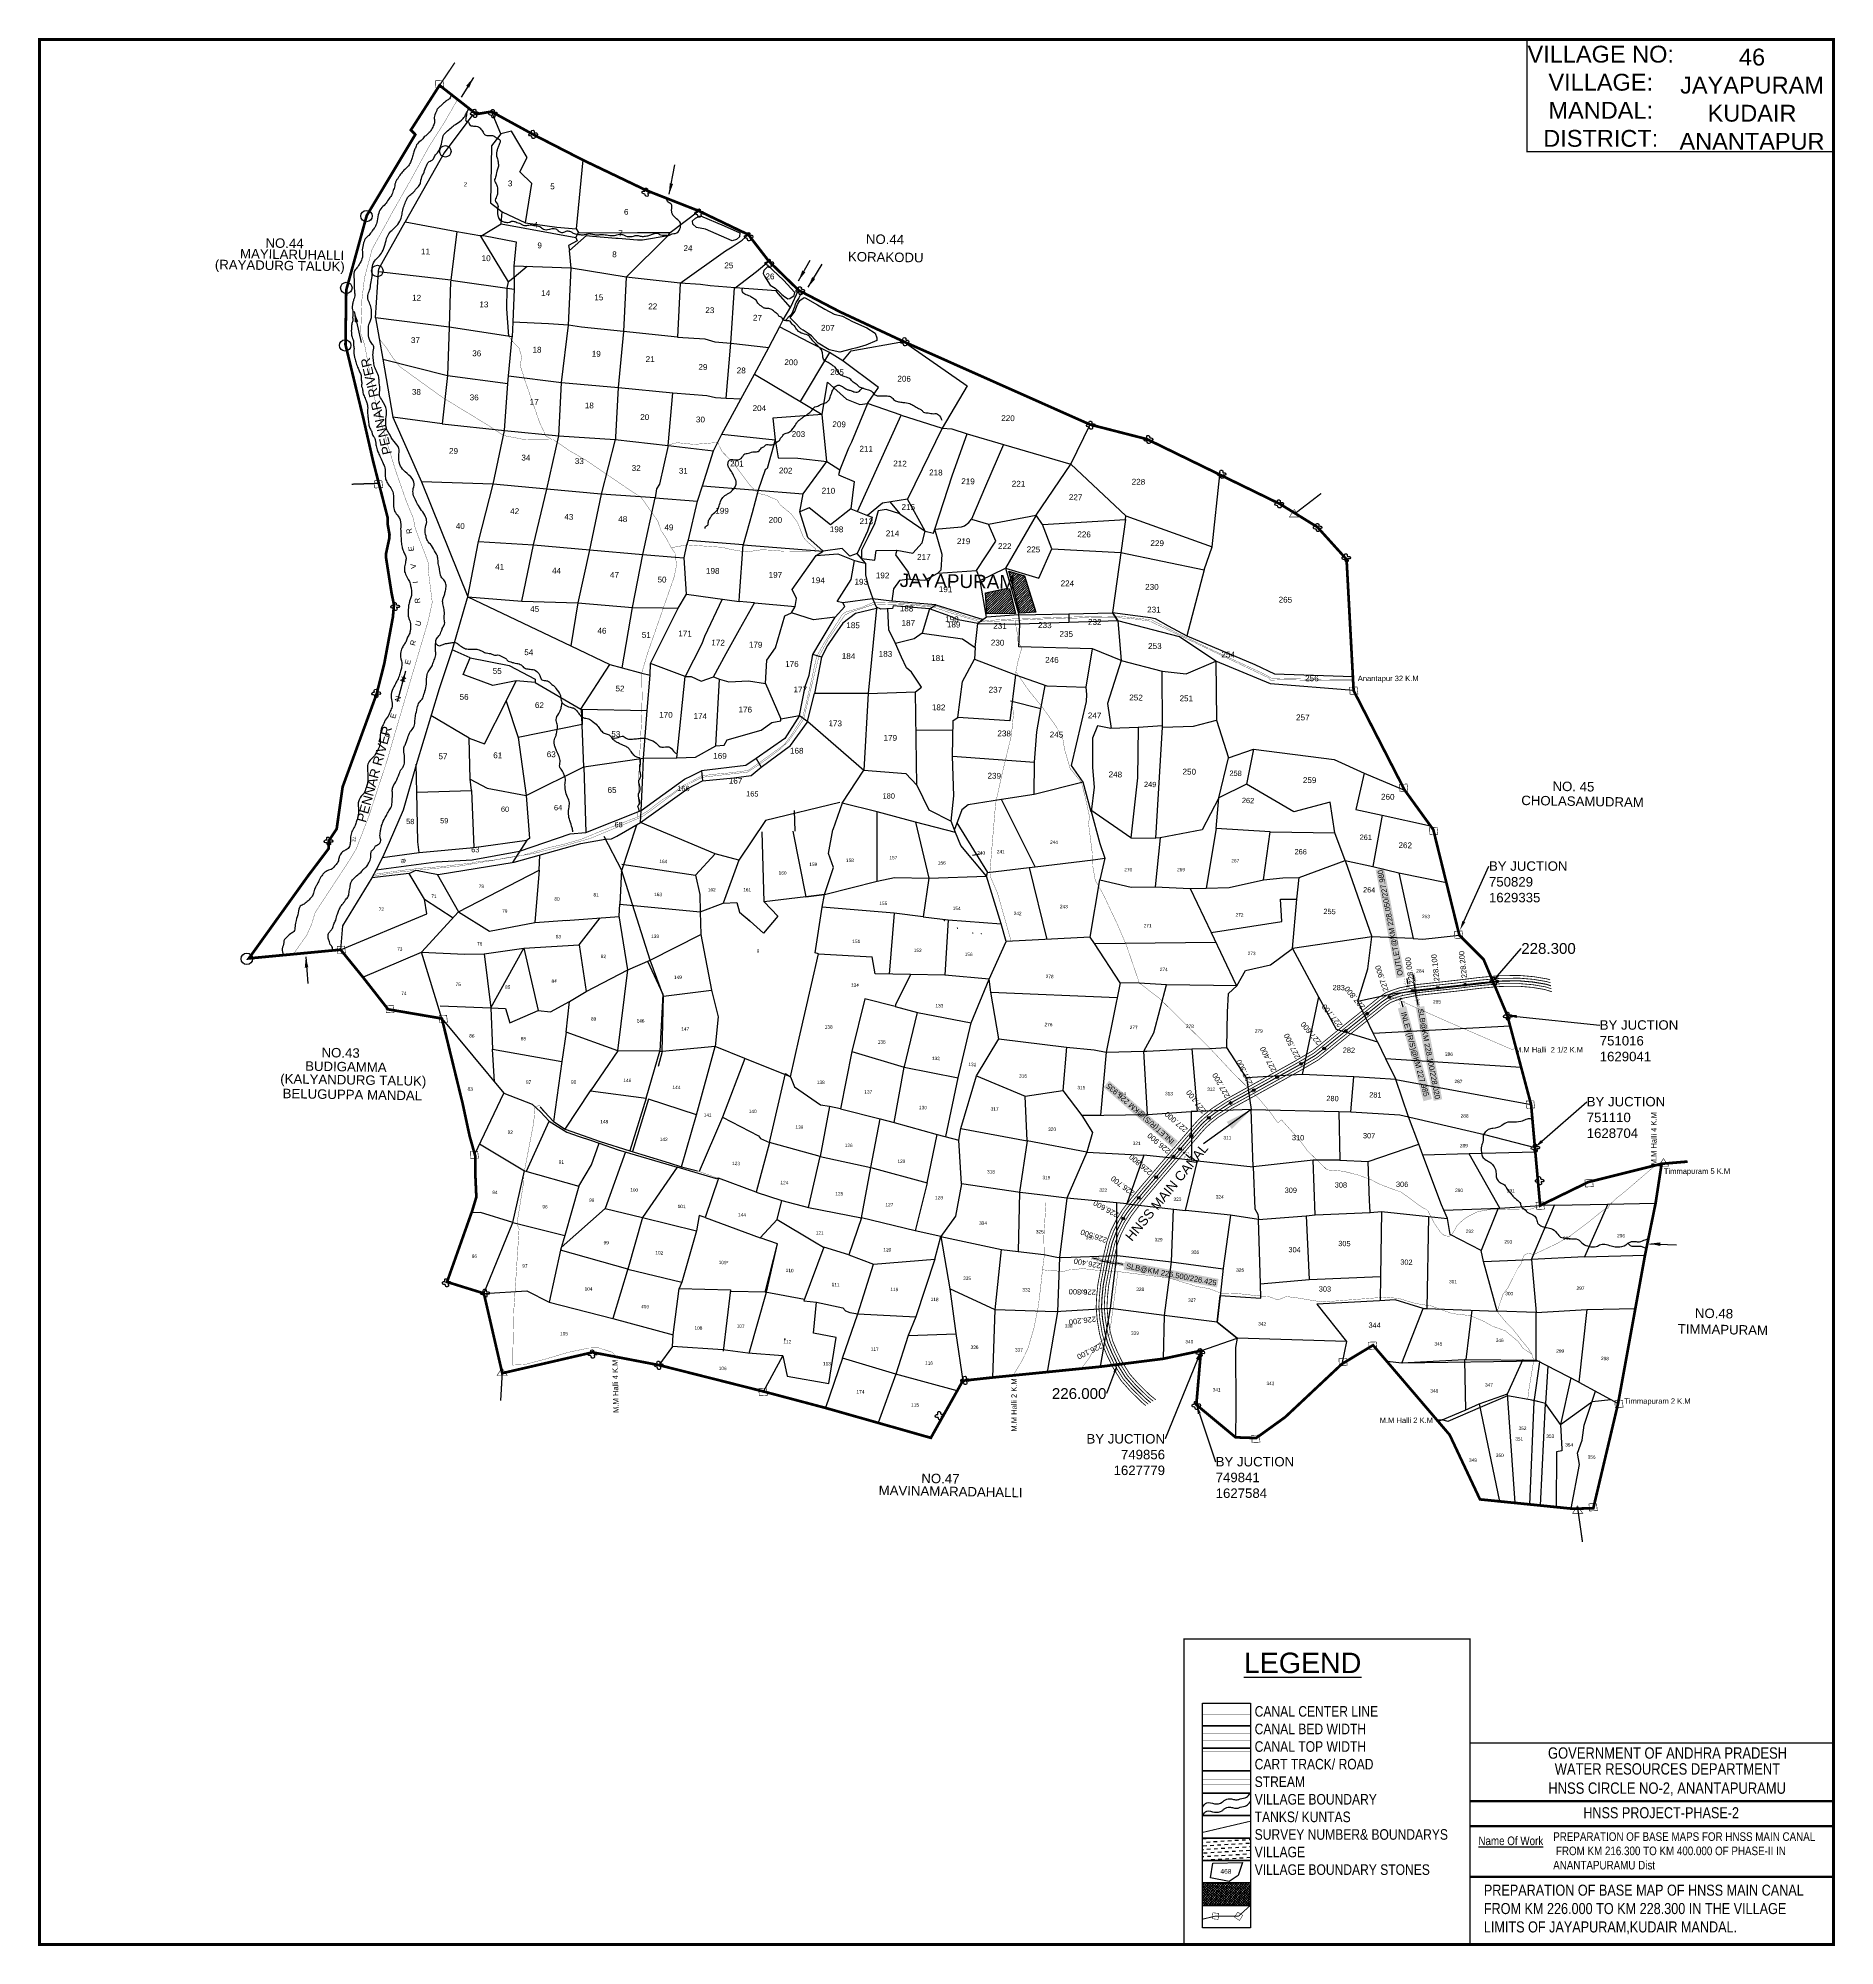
# Model space of a CAD drawing. Header units: feet. Extents: x 745555 to 752207, y 1625558 to 1632619.
import ezdxf
from ezdxf import colors
from ezdxf.entities.mleader import LeaderData, LeaderLine
from ezdxf.enums import TextEntityAlignment as Align
from ezdxf.math import Vec2, Vec3

# ---------------------------------------------------------------- set-up
doc = ezdxf.new("R2010")
doc.units = ezdxf.units.FT
doc.header["$LTSCALE"] = 15
doc.header["$MEASUREMENT"] = 0
doc.header["$PDMODE"] = 32
doc.header["$PDSIZE"] = 10
doc.linetypes.add('ACAD_ISO02W100', pattern=[15, 12, -3])
doc.linetypes.add('HIDDEN2', pattern=[0.1875, 0.125, -0.0625])
for name, color, linetype in [('CANAL1', 7, 'Continuous'), ('CRDS STONES', 7, 'Continuous'), ('CSMark', 72, 'Continuous'), ('FRAME 025', 7, 'Continuous'), ('HILL', 17, 'Continuous'), ('PAPER SIZE', 10, 'Continuous'), ('PLOT', 7, 'Continuous'), ('PLOT NO', 7, 'Continuous'), ('ROADS', 6, 'Continuous'), ('STRUCTURE', 5, 'Continuous'), ('TABLE', 7, 'Continuous'), ('tank', 4, 'Continuous'), ('TANKS-STREAM', 4, 'Continuous'), ('TEXT', 1, 'Continuous'), ('TITLEBLOCK', 7, 'Continuous'), ('VILLAGE', 30, 'Continuous'), ('VILLAGE STONES', 240, 'Continuous')]:
    doc.layers.add(name, color=color, linetype=linetype)
doc.layers.add('VILLAGE BOUNDRY', color=5, linetype='HIDDEN2', lineweight=100)
doc.styles.add('A', font='arial.ttf')
doc.styles.add('ARIALN', font='ARIALN.TTF')
doc.styles.add('section', font='complex.shx', dxfattribs={"height": 1.6})
doc.styles.get("Standard").update_dxf_attribs({"font": 'arial.ttf'})
doc.linetypes.add('DOTS', pattern='A,1e-06,-3,["●",Standard,S=3,R=0,X=-1.25,Y=-1.25],-3', length=6.000001)
doc.dimstyles.get("Standard").update_dxf_attribs({"dimtxt": 0.18, "dimasz": 40, "dimexe": 0.18, "dimexo": 0.0625, "dimgap": 0.09, "dimtad": 0, "dimtih": 1, "dimtoh": 1, "dimdec": 4, "dimzin": 0, "dimdsep": 46, "dimtxsty": 'Standard', "dimcen": 0.09, "dimadec": 0, "dimazin": 0, "dimtfac": 1, "dimtdec": 4, "dimtofl": 0, "dimtmove": 0, "dimatfit": 3, "dimfxl": 1, "dimtolj": 1, "dimtzin": 0, "dimarcsym": 0})
pattern_1 = [(44.0511916, (-8119.841, 51600.6587), (-4.24052452, 4.383347431), [])]

# ---------------------------------------------------------------- blocks, each defined once
blk = doc.blocks.new('SLB')
at = {"layer": 'STRUCTURE'}
h = blk.add_hatch(dxfattribs=at)
h.set_pattern_fill('DOTS', color=6, scale=20, angle=320.37225, style=0)
h.set_pattern_definition([(320.372247934, (-159.4327, -72.9564), (1.2786241598, 0.5641323054), [0, -1.25])])
h.paths.add_polyline_path([(769699.5, 1706871.1), (769699.5, 1706861.1), (769729.1, 1706861.1), (769732.1, 1706863.1), (769792.1, 1706863.1), (769795.1, 1706861.1), (769824.7, 1706861.1), (769824.7, 1706871.1), (769795.1, 1706871.1), (769792.1, 1706869.1), (769732.1, 1706869.1), (769729.1, 1706871.1)])
at = {"layer": 'STRUCTURE', "color": 6, "linetype": 'ACAD_ISO02W100', "ltscale": 0.5, "const_width": 0.5}
for points in [[(769699.5, 1706871.1), (769729.1, 1706871.1)], [(769699.5, 1706861.1), (769729.1, 1706861.1)], [(769795.1, 1706871.1), (769824.7, 1706871.1)], [(769795.1, 1706861.1), (769824.7, 1706861.1)]]:
    blk.add_lwpolyline(points, dxfattribs=at)
at = {"layer": 'STRUCTURE', "color": 6, "const_width": 0.628}
for points in [[(769726.1, 1706877.1), (769726.1, 1706873.1), (769732.1, 1706869.1), (769792.1, 1706869.1), (769798.1, 1706873.1), (769798.1, 1706877.1)], [(769726.1, 1706855.1), (769726.1, 1706859.1), (769732.1, 1706863.1), (769792.1, 1706863.1), (769798.1, 1706859.1), (769798.1, 1706855.1)]]:
    blk.add_lwpolyline(points, dxfattribs=at)
at = {"layer": 'STRUCTURE', "color": 6}
blk.add_lwpolyline([(769732.1, 1706863.1), (769792.1, 1706863.1)], dxfattribs=at)
blk.add_lwpolyline([(769732.1, 1706863.1), (769792.1, 1706863.1)], dxfattribs=at)
at = {"layer": 'STRUCTURE', "color": 0}
blk.add_circle((769762.1, 1706866.1), 1.24, dxfattribs=at)
for points in [[(769703.8, 1706866), (769726.7, 1706866)], [(769818.6, 1706865.8), (769795.7, 1706865.8)]]:
    blk.add_leader(points, dimstyle='Standard', override={"dimasz": 10, "dimgap": 0.09, "dimtad": 0}, dxfattribs=at)
blk = doc.blocks.new('IN')
at = {"layer": 'STRUCTURE', "color": 190, "const_width": 0.5}
for points in [[(763871.3, 1696666), (763849.3, 1696666)], [(763895.1, 1696672), (763895.1, 1696668), (763889.1, 1696664), (763881.7, 1696664), (763874.3, 1696664), (763868.3, 1696668), (763868.3, 1696672)], [(763871.3, 1696649.2), (763849.3, 1696649.2)], [(763868.3, 1696643.2), (763868.3, 1696647.2), (763874.3, 1696651.2), (763881.7, 1696651.2), (763881.7, 1696651.2), (763881.7, 1696651.2), (763889.1, 1696651.2), (763895.1, 1696647.2), (763895.1, 1696643.2)]]:
    blk.add_lwpolyline(points, dxfattribs=at)
at = {"layer": 'STRUCTURE', "color": 0}
blk.add_circle((763881.7, 1696657.6), 2.11, dxfattribs=at)
blk.add_leader([(763872.7, 1696657.6), (763851.2, 1696657.6)], dimstyle='Standard', override={"dimasz": 10, "dimgap": 0.09, "dimtad": 0}, dxfattribs=at)
blk = doc.blocks.new('OT')
at = {"layer": 'STRUCTURE', "color": 190}
for points, const_width in [([(769751.4, 1706595.8), (769729.4, 1706595.8)], 0.5), ([(769751.4, 1706579), (769729.4, 1706579)], 0.5), ([(769775.2, 1706601.8), (769775.2, 1706597.8), (769769.2, 1706593.8), (769761.8, 1706593.8), (769754.4, 1706593.8), (769748.4, 1706597.8), (769748.4, 1706601.8)], 0.5), ([(769748.4, 1706573), (769748.4, 1706577), (769754.4, 1706581), (769761.8, 1706581), (769761.8, 1706581), (769761.8, 1706581), (769769.2, 1706581), (769775.2, 1706577), (769775.2, 1706573)], 0.5), ([(769761.8, 1706593.8), (769761.8, 1706581)], 2.5)]:
    blk.add_lwpolyline(points, dxfattribs=dict(at, const_width=const_width))
at = {"layer": 'STRUCTURE', "color": 0}
blk.add_circle((769761.8, 1706587.4), 1.87, dxfattribs=at)
blk.add_leader([(769732.6, 1706587.4), (769753.8, 1706587.4)], dimstyle='Standard', override={"dimasz": 10, "dimgap": 0.09, "dimtad": 0}, dxfattribs=at)

msp = doc.modelspace()

# ---------------------------------------------------------------- hatches: boundary and pattern name
at = {"layer": 'tank'}
h = msp.add_hatch(dxfattribs=at)
h.set_pattern_fill('DASH', color=256, scale=105.573523, angle=3.54054, style=0)
h.set_pattern_definition([(3.5405362, (77974.335, 151350.419), (12.35654499, 13.98646016), [13.19669034, -13.19669034])])
h.paths.add_polyline_path([(749865.6, 1625956.9), (750042.8, 1625956.9), (750042.8, 1625873.7), (749865.6, 1625873.7)])
at = {"layer": 'VILLAGE'}
h = msp.add_hatch(dxfattribs=at)
h.set_pattern_fill('ANSI31', color=256, scale=48.790676, angle=-0.94881)
h.set_pattern_definition(pattern_1)
h.paths.add_polyline_path([(749206.9, 1630628.6), (749148.9, 1630646.5), (749189, 1630490.6), (749248.4, 1630494.3)])
h = msp.add_hatch(dxfattribs=at)
h.set_pattern_fill('ANSI31', color=256, scale=48.790676, angle=-0.94881)
h.set_pattern_definition(pattern_1)
h.paths.add_polyline_path([(749096.8, 1630573.6), (749062.6, 1630566.2), (749067, 1630488.3), (749173.9, 1630489.9), (749151.3, 1630580.2), (749138.7, 1630582.1)])
at = {"layer": 'VILLAGE', "linetype": 'Continuous'}
h = msp.add_hatch(dxfattribs=at)
h.set_pattern_fill('SACNCR', color=256, scale=70.910198, angle=1.53032, style=0)
h.set_pattern_definition([(46.53031993, (77974.3346, 151350.419), (-4.82458718, 4.57351249), []), (46.53031993, (77979.034, 151350.545), (-4.82458718, 4.57351249), [0, -6.64783107])])
h.paths.add_polyline_path([(749865.6, 1625790.6), (750042.8, 1625790.6), (750042.8, 1625707.5), (749865.6, 1625707.5)])

# ---------------------------------------------------------------- linework, layer by layer
for p in [(749825.2, 1628556.4), (749825.2, 1628556.4), (749825.2, 1628556.4), (749782.8, 1628507.1), (749782.8, 1628507.1), (749782.8, 1628507.1)]:
    msp.add_point(p)
at = {"layer": 'CANAL1', "color": 1, "const_width": 3}
for points in [[(749655.6, 1627557.7), (749642.3, 1627568.7), (749596.9, 1627613.2), (749564, 1627650.5), (749534.2, 1627698.7), (749512.1, 1627743.9), (749495.8, 1627782.5), (749484.6, 1627823.3), (749475.9, 1627875), (749471.9, 1627922.4), (749473.9, 1627961.7), (749478.5, 1628007), (749494.7, 1628092.6), (749511.9, 1628165.4), (749527.8, 1628208.1), (749547.9, 1628248.2), (749568.9, 1628281.7), (749595.4, 1628316.7), (749629.7, 1628358.5), (749688.1, 1628427.1), (749743.5, 1628492.1), (749829.8, 1628592.3), (749850.6, 1628615.5), (749872.4, 1628635.2), (749901.5, 1628658), (749952.2, 1628690.8), (750032.3, 1628735.2), (750204.9, 1628830.7), (750243.4, 1628853.4), (750272, 1628870.3), (750301.5, 1628893.7), (750340.8, 1628925.7), (750408.2, 1628980.1), (750477.7, 1629035.5), (750518.6, 1629068.5), (750543.5, 1629085.4), (750566.9, 1629094.6), (750595.8, 1629104.1), (750655.4, 1629115.5), (750806.1, 1629131.9), (750892.8, 1629142.5), (750965.9, 1629148.9), (751039.1, 1629149.7), (751092, 1629145.2), (751142.9, 1629136.7), (751152.5, 1629133.5)], [(749692.3, 1627579.3), (749669, 1627598.4), (749625.9, 1627640.7), (749596.3, 1627674.4), (749569.2, 1627718), (749548.6, 1627760.5), (749533.6, 1627795.7), (749523.7, 1627831.9), (749515.6, 1627880), (749512, 1627923.1), (749513.8, 1627958.6), (749518.1, 1628001.2), (749533.8, 1628084.3), (749550.3, 1628153.8), (749564.5, 1628192.1), (749582.8, 1628228.6), (749601.9, 1628259), (749626.8, 1628292), (749660.4, 1628332.8), (749718.5, 1628401.2), (749773.9, 1628466.1), (749859.8, 1628565.9), (749879, 1628587.2), (749898.2, 1628604.6), (749924.8, 1628625.4), (749972.8, 1628656.5), (750051.7, 1628700.2), (750224.8, 1628796), (750263.7, 1628819), (750294.7, 1628837.3), (750326.6, 1628862.5), (750366, 1628894.6), (750433.3, 1628948.9), (750502.7, 1629004.3), (750542.5, 1629036.4), (750562.2, 1629049.8), (750580.4, 1629056.9), (750605.8, 1629065.3), (750661.4, 1629075.9), (750810.7, 1629092.2), (750897, 1629102.7), (750967.8, 1629109), (751037.6, 1629109.7), (751087, 1629105.5), (751133.2, 1629097.7), (751159.2, 1629089.1)]]:
    msp.add_lwpolyline(points, dxfattribs=at)
at = {"layer": 'CANAL1', "color": 5, "const_width": 3}
for points in [[(749664.8, 1627563.1), (749649, 1627576.1), (749604.1, 1627620.1), (749572.1, 1627656.5), (749542.9, 1627703.5), (749521.2, 1627748.1), (749505.2, 1627785.8), (749494.3, 1627825.5), (749485.8, 1627876.3), (749481.9, 1627922.6), (749483.9, 1627960.9), (749488.4, 1628005.5), (749504.5, 1628090.6), (749521.5, 1628162.5), (749537, 1628204.1), (749556.6, 1628243.3), (749577.1, 1628276.1), (749603.2, 1628310.5), (749637.4, 1628352), (749695.7, 1628420.6), (749751.1, 1628485.6), (749837.3, 1628585.7), (749857.7, 1628608.4), (749878.8, 1628627.5), (749907.3, 1628649.9), (749957.3, 1628682.3), (750037.2, 1628726.4), (750209.9, 1628822.1), (750248.4, 1628844.8), (750277.7, 1628862.1), (750307.8, 1628885.9), (750347.1, 1628917.9), (750414.5, 1628972.3), (750483.9, 1629027.7), (750524.6, 1629060.5), (750548.2, 1629076.5), (750570.3, 1629085.1), (750598.3, 1629094.4), (750656.9, 1629105.6), (750807.3, 1629122), (750893.9, 1629132.5), (750966.4, 1629138.9), (751038.7, 1629139.7), (751090.8, 1629135.3), (751140.4, 1629126.9), (751154.2, 1629122.4)], [(749683.1, 1627573.9), (749662.3, 1627591), (749618.6, 1627633.8), (749588.2, 1627668.5), (749560.5, 1627713.2), (749539.5, 1627756.4), (749524.2, 1627792.4), (749513.9, 1627829.8), (749505.7, 1627878.8), (749502, 1627922.9), (749503.8, 1627959.4), (749508.2, 1628002.7), (749524, 1628086.4), (749540.7, 1628156.7), (749555.3, 1628196.1), (749574.1, 1628233.5), (749593.6, 1628264.7), (749618.9, 1628298.1), (749652.8, 1628339.2), (749710.9, 1628407.7), (749766.3, 1628472.6), (749852.3, 1628572.5), (749871.9, 1628594.3), (749891.7, 1628612.2), (749919, 1628633.6), (749967.6, 1628665.1), (750046.8, 1628708.9), (750219.8, 1628804.7), (750258.6, 1628827.6), (750289, 1628845.5), (750320.3, 1628870.3), (750359.7, 1628902.4), (750427, 1628956.7), (750496.5, 1629012.1), (750536.5, 1629044.4), (750557.5, 1629058.7), (750577, 1629066.3), (750603.3, 1629075), (750659.9, 1629085.8), (750809.5, 1629102.1), (750896, 1629112.6), (750967.3, 1629119), (751038, 1629119.7), (751088.3, 1629115.4), (751135.6, 1629107.5), (751157.5, 1629100.2)]]:
    msp.add_lwpolyline(points, dxfattribs=at)
at = {"layer": 'CANAL1', "color": 1, "linetype": 'HIDDEN2', "ltscale": 5, "const_width": 4}
msp.add_lwpolyline([(749673.9, 1627568.5), (749655.6, 1627583.6), (749612.8, 1627625.5), (749580.2, 1627662.5), (749551.7, 1627708.3), (749530.4, 1627752.2), (749514.7, 1627789.1), (749504.1, 1627827.6), (749495.7, 1627877.5), (749491.9, 1627922.7), (749493.8, 1627960.1), (749498.3, 1628004.1), (749514.2, 1628088.5), (749515, 1628091.8), (749531.1, 1628159.6), (749546.2, 1628200.1), (749565.4, 1628238.4), (749572.5, 1628249.9), (749585.4, 1628270.4), (749611.1, 1628304.3), (749645.1, 1628345.6), (749703.3, 1628414.2), (749758.7, 1628479.1), (749825.2, 1628556.4), (749844.8, 1628579.1), (749864.8, 1628601.4), (749885.3, 1628619.9), (749913.2, 1628641.7), (749962.5, 1628673.7), (750042, 1628717.7), (750214.9, 1628813.4), (750231.3, 1628823.1), (750253.5, 1628836.2), (750283.3, 1628853.8), (750314.1, 1628878.1), (750353.4, 1628910.2), (750420.8, 1628964.5), (750490.2, 1629019.9), (750530.6, 1629052.4), (750552.9, 1629067.6), (750557.4, 1629069.4), (750573.7, 1629075.7), (750600.8, 1629084.7), (750655.2, 1629095.1), (750808.4, 1629112.1), (750894.9, 1629122.6), (750936.1, 1629126.2), (750966.9, 1629129), (751038.3, 1629129.7), (751089.5, 1629125.3), (751127.5, 1629119), (751138, 1629117.2), (751155.9, 1629111.3)], dxfattribs=at)
at = {"layer": 'CANAL1', "color": 1, "linetype": 'HIDDEN2', "ltscale": 100, "const_width": 0.869}
msp.add_lwpolyline([(749865.6, 1626414), (750042.8, 1626414)], dxfattribs=at)
at = {"layer": 'CANAL1', "color": 5, "ltscale": 100, "const_width": 0.869}
for points in [[(750042.8, 1626343.9), (749865.6, 1626343.9)], [(750042.8, 1626317.9), (749865.6, 1626317.9)]]:
    msp.add_lwpolyline(points, dxfattribs=at)
at = {"layer": 'CANAL1', "color": 1, "ltscale": 100, "const_width": 0.869}
for points in [[(750042.8, 1626278.2), (749865.6, 1626278.2)], [(750042.8, 1626217.4), (749865.6, 1626217.4)]]:
    msp.add_lwpolyline(points, dxfattribs=at)
at = {"layer": 'CSMark', "color": 3}
for p in [(750644.8, 1629093.1), (750736.7, 1629104.1), (750837.9, 1629115.7), (750557.4, 1629069.4), (750395.7, 1628944.3), (750475.5, 1629008.3), (750316.2, 1628879.8), (750231.3, 1628823.1), (750142.3, 1628773.2), (749969.8, 1628677.7), (750055.2, 1628725), (749889.2, 1628622.9), (749823.7, 1628554.6), (749758.7, 1628479.1), (749693.9, 1628403.1), (749629.5, 1628326.7), (749572.5, 1628249.9)]:
    msp.add_point(p, dxfattribs=at)
at = {"layer": 'FRAME 025', "lineweight": -3, "const_width": 8.16}
for points in [[(750857.1, 1626093.4), (752200.5, 1626093.4)], [(750857.1, 1626000.7), (752200.5, 1626000.7)], [(750858.3, 1625813.4), (752201.8, 1625813.4)]]:
    msp.add_lwpolyline(points, dxfattribs=at)
at = {"layer": 'HILL'}
for points in [[(747977.1, 1631942.4), (747988.6, 1631952.7), (748007.3, 1631961.7), (748095.2, 1631924.2), (748153.2, 1631898.1), (748151.2, 1631883.2), (748141.1, 1631873.7), (748124.5, 1631868.6), (748026.3, 1631912.2), (747992.3, 1631918.8), (747978.8, 1631930.7), (747977.1, 1631942.4)], [(748330.9, 1631653.7), (748337.8, 1631656), (748353.7, 1631666.2), (748356.4, 1631677.1), (748314.2, 1631723.4), (748275.6, 1631760.8), (748259, 1631776.9), (748241.7, 1631759.6), (748239.7, 1631748.1), (748244.8, 1631738.5), (748264.6, 1631704.6)], [(748394.5, 1631658.5), (748440.4, 1631631.5), (748467.8, 1631616.2), (748502.5, 1631597.5), (748532.8, 1631590), (748570.6, 1631570.2), (748623.1, 1631547.4), (748653.6, 1631527.5), (748659.8, 1631510.2), (748659.9, 1631500.6), (748618.9, 1631482.4), (748585.5, 1631473.2), (748565.6, 1631467.9), (748523.4, 1631457.3), (748484, 1631465), (748442.4, 1631490), (748418.8, 1631516.7), (748405.4, 1631525.6), (748387.5, 1631537.8), (748379.1, 1631542.7), (748358.1, 1631565.9), (748342, 1631581.4), (748339.2, 1631584.1), (748356.2, 1631606.9), (748366.3, 1631633.5), (748375, 1631647.8), (748391.5, 1631659.1), (748394.5, 1631658.5)]]:
    msp.add_lwpolyline(points, dxfattribs=at)
msp.add_spline([(748264.6, 1631704.6), (748289, 1631689.2), (748308.5, 1631670.8), (748330.9, 1631653.7)], degree=3, dxfattribs=at)
at = {"layer": 'PAPER SIZE', "color": 5}
for points, const_width in [([(752201.5, 1632614.1), (745560.3, 1632614.1), (745560.3, 1625562.9), (752201.5, 1625562.9)], 10), ([(750855.5, 1625562.9), (749797.1, 1625562.9), (749797.1, 1626694.2), (750855.5, 1626694.2)], 5), ([(752201.5, 1625562.9), (750855.5, 1625562.9), (750855.5, 1626308.7), (752201.5, 1626308.7)], 5)]:
    msp.add_lwpolyline(points, close=True, dxfattribs=dict(at, const_width=const_width))
at = {"layer": 'PLOT'}
for points in [[(747359.3, 1631935.1), (747377.8, 1632050.5), (747382.3, 1632080.9), (747339.1, 1632124.4), (747365.3, 1632176.8), (747307.9, 1632274.9), (747268.4, 1632264.7), (747233.3, 1632347.2)], [(747177.5, 1632337.8), (747161.1, 1632331.2), (747058.4, 1632194.3), (746914.3, 1631939.7), (747104.9, 1631903.7), (747190.6, 1631889.1), (747204.3, 1631888.7), (747324.6, 1631864.6), (747316.5, 1631774.9), (747317.6, 1631690.4), (747312.9, 1631568.3), (747310.7, 1631513.5), (747076.4, 1631549.7), (746804.6, 1631583.4), (746815.3, 1631754.7), (746816, 1631765.1), (746914.3, 1631939.7)], [(747268.4, 1632264.7), (747268.4, 1632264.7), (747234.2, 1632220.6), (747230.2, 1632009.1), (747273.1, 1631976.8)], [(747571.6, 1632168.2), (747546.5, 1631912.7)], [(747298, 1631515.5), (747290.3, 1631617.4), (747291.4, 1631694), (747297.1, 1631717.5), (747194, 1631885.7), (747269.7, 1631931.9), (747273.1, 1631976.8), (747359.3, 1631935.1), (747475, 1631919.8), (747547.4, 1631912.7), (747555.5, 1631899.4), (747596.9, 1631898.9), (747774.5, 1631899.7), (747895.3, 1631900.3), (748001.4, 1631979.4)], [(747269.7, 1631931.9), (747546, 1631881.8), (747555.5, 1631899.4)], [(747104.9, 1631903.7), (747082.7, 1631723), (746815.3, 1631754.7)], [(747887.3, 1631888.7), (747732.6, 1631734), (747529.1, 1631767.9), (747316.5, 1631774.9)], [(747546, 1631881.8), (747550.5, 1631869.1), (747518.2, 1631852), (747522.4, 1631833.4), (747584.8, 1631889.2), (747607.6, 1631886.6), (747693.5, 1631879.1), (747702.2, 1631878.3), (747773.5, 1631872), (747793, 1631873), (747887.3, 1631888.7), (747895.3, 1631900.3)], [(748135.4, 1631694.7), (748042.6, 1631702), (748007.6, 1631707.7), (747932, 1631712.2), (748099.6, 1631832.2), (748124.8, 1631846.3), (748161.6, 1631871.4), (748184.4, 1631891.8)], [(747365.4, 1631773.3), (747317.1, 1631732.7), (747297.1, 1631717.5)], [(747529.1, 1631767.9), (747522.4, 1631833.4)], [(748340.3, 1631622.7), (748294.6, 1631674.5), (748286.8, 1631684.3), (748135.4, 1631694.7), (748214.4, 1631755.2), (748260.6, 1631793.1)], [(747082.3, 1631719.3), (747076.4, 1631549.7), (747070.3, 1631369.9), (747050.6, 1631191.5), (747281.8, 1631166.7), (747294.3, 1631340.6), (747296.5, 1631369.8), (747310.7, 1631513.5)], [(747082.7, 1631723), (747317.6, 1631690.4)], [(747483, 1631147.5), (747490.7, 1631294), (747492.8, 1631345.1), (747519.1, 1631556.5), (747529.1, 1631767.9)], [(747732.6, 1631734), (747722.1, 1631533), (747702.7, 1631325.8), (747692.6, 1631141.8), (747692.1, 1631133.9)], [(747932, 1631712.2), (747776.2, 1631729.3), (747732.6, 1631734)], [(747932, 1631712.2), (747922.7, 1631512.1), (748023.1, 1631506), (748060.6, 1631495.6), (748119.6, 1631490.4)], [(747145.9, 1630550.8), (747346.3, 1630535), (747553.4, 1630528.5), (747756.1, 1630511.7), (747866.6, 1630510.3), (747924.9, 1630509.5), (747955.5, 1630560.8), (747947, 1630695.5), (747957.2, 1630743.4), (747962.8, 1630761.9), (747996.1, 1630905.9), (748015.1, 1630962.6), (748055.2, 1631091.9), (748086.6, 1631153.3), (748156.7, 1631282.7), (748206.7, 1631375), (748260.3, 1631474.5), (748300.4, 1631551.8), (748313.5, 1631576.9), (748341.7, 1631625.2), (748370.5, 1631686)], [(748119.6, 1631489.5), (748133.7, 1631694.8)], [(746804.6, 1631583.4), (746804.6, 1631583.4), (746831.1, 1631431), (746868.3, 1631216.5), (746974.3, 1630976.6), (747145.9, 1630550.8), (747185.9, 1630756.5), (747239.7, 1630968.1), (747281.8, 1631166.7)], [(747922.7, 1631512.1), (747722.1, 1631533), (747567.2, 1631549.1), (747519.1, 1631556.5), (747445.2, 1631561.5), (747312.9, 1631568.3)], [(748206.7, 1631375), (748457.3, 1631226.1), (748476.9, 1631345.4), (748548.2, 1631283.2), (748596.7, 1631263.6), (748625.8, 1631266.2), (748666.6, 1631326.5), (748533.7, 1631424.9), (748484.6, 1631455.7), (748411.3, 1631492.8), (748299.9, 1631550.7)], [(748533.7, 1631424.9), (748565.3, 1631462), (748758.8, 1631496.3)], [(748758.8, 1631496.3), (748993.9, 1631331.9), (748902.4, 1631175.7)], [(746831.1, 1631431), (747070.3, 1631369.9), (747294.3, 1631340.6)], [(748101.9, 1631286.9), (748119.6, 1631489.5), (748260.3, 1631474.5)], [(748484.6, 1631455.7), (748376.7, 1631274)], [(747296.5, 1631369.8), (747492.8, 1631345.1), (747704.1, 1631325.6), (747905.1, 1631306.8)], [(747887.5, 1631110.9), (747905.1, 1631306.8), (748031.1, 1631296.4), (748062.6, 1631288.7), (748101.9, 1631286.9), (748157.6, 1631284.4)], [(747050.6, 1631191.5), (746868.6, 1631215.8)], [(748086.6, 1631153.3), (748284.2, 1631132.9), (748294.5, 1631065.5), (748294.5, 1631065.5), (748367.5, 1631064.6), (748474.6, 1631052.7), (748457.3, 1631226.1), (748275.1, 1631212.4), (748284.2, 1631132.9)], [(748625.8, 1631266.2), (748566.6, 1631123.2), (748554.8, 1631101.7), (748523, 1631021.6)], [(748588.7, 1630867.2), (748749.9, 1631223), (748625.8, 1631266.2)], [(748749.9, 1631223), (748902.4, 1631175.7), (748937.4, 1631172.8), (748994.8, 1631154.2), (749128.4, 1631114.6), (749377.9, 1631042.6), (749449.6, 1631188.8)], [(747281.8, 1631166.7), (747281.8, 1631166.7), (747483, 1631147.5), (747691, 1631134), (747887.5, 1631110.9), (748055.2, 1631091.9)], [(747346.3, 1630535), (747389.5, 1630743.2), (747438.7, 1630949.2), (747483, 1631147.5)], [(748902.4, 1631175.7), (748827.9, 1631023.3), (748773.7, 1630912.3), (748680.6, 1630897.6), (748625.7, 1630852.5)], [(748783.3, 1630616.7), (748837.9, 1630613.1), (748886.4, 1630638.5), (748898.3, 1630651.4), (748902.1, 1630707.8), (748875.1, 1630801.3), (748939.6, 1631003.2), (748994.8, 1631154.2)], [(747691, 1631134), (747640.1, 1630931.4), (747595.6, 1630719.3), (747553.4, 1630528.5), (747527.6, 1630369.2)], [(747887.5, 1631110.9), (747855.5, 1630968.4), (747844.1, 1630950.6), (747839.4, 1630917.5), (747996.1, 1630905.9)], [(748284.2, 1631132.9), (748254.2, 1631026.8), (748246.4, 1631021.6), (748220.8, 1630945.7), (748198.7, 1630862.7), (748164.7, 1630743.7)], [(749128.4, 1631114.6), (749062.2, 1630961.2), (749010.4, 1630838.6)], [(748247.7, 1630230.9), (748252.6, 1630316.4), (748285.1, 1630362.6), (748319, 1630480.3), (748344.6, 1630491.7), (748357.9, 1630515.2), (748362.7, 1630545.3), (748347.1, 1630578.6), (748435.3, 1630703.9), (748461, 1630719.9), (748404.1, 1630771.1), (748375, 1630865.8), (748387.6, 1630932), (748474.6, 1631052.7), (748523, 1631021.6), (748518.4, 1631002.3), (748576.2, 1630977.7), (748564.4, 1630876.8), (748488.4, 1630817.5), (748410.1, 1630880.2), (748375, 1630865.8)], [(748838.5, 1630794.7), (748870, 1630786.9), (748875.1, 1630801.3), (748973.7, 1630810.7), (748984.6, 1630814.1), (749000.7, 1630826.6), (749010.4, 1630838.6), (749074, 1630819.9), (749249.5, 1630853), (749377.9, 1631042.6)], [(749273.7, 1630818.6), (749580.4, 1630837.1), (749581.5, 1630850.9), (749377.9, 1631042.6)], [(749581.5, 1630850.9), (749901.9, 1630735.7), (749930.4, 1631003)], [(747839.4, 1630917.5), (747640.1, 1630931.4), (747438.7, 1630949.2), (747239.7, 1630968.1), (746974.3, 1630976.6)], [(748015.1, 1630962.6), (748387.6, 1630932)], [(747717.1, 1630289), (747756.1, 1630511.7), (747794, 1630708.1), (747839.4, 1630917.5)], [(748564.4, 1630876.8), (748588.7, 1630867.2), (748625.7, 1630852.5), (748642.5, 1630845.8), (748625.5, 1630794.5), (748587, 1630711.8), (748560, 1630702.1), (748531.9, 1630730.1), (748461, 1630719.9)], [(748710, 1630902.2), (748744.6, 1630858.7), (748694, 1630874.7), (748665, 1630869), (748651.8, 1630821.8), (748627.6, 1630773.2), (748603.2, 1630724.3), (748603.7, 1630692.7)], [(748734.4, 1630724.4), (748793.8, 1630713), (748828.2, 1630751.6), (748838.5, 1630794.7), (748773.7, 1630912.3)], [(748744.6, 1630858.7), (748838.5, 1630794.7)], [(749029.1, 1630648.8), (749100, 1630757.7), (749074, 1630819.9)], [(749249.5, 1630853), (749135.8, 1630656.8), (749259.3, 1630620.5), (749307.4, 1630729.4), (749273.7, 1630818.6), (749249.5, 1630853)], [(749580.4, 1630837.1), (749532.4, 1630493.1), (749673, 1630474.6), (749690.3, 1630471.3), (749738.1, 1630443.6), (749807.7, 1630407.4), (750059.6, 1630301.2), (750132.7, 1630266.3), (750422.3, 1630255.8)], [(747185.9, 1630756.5), (747389.5, 1630743.2), (747597.6, 1630725.3), (747794, 1630708.1), (747914.1, 1630697.7), (747947, 1630695.5)], [(748164.7, 1630743.7), (747962.2, 1630760)], [(748206.7, 1630529.2), (748149.9, 1630534.5), (748151.2, 1630555.8), (748164.7, 1630743.7), (748461, 1630719.9)], [(748603.7, 1630692.7), (748652.1, 1630687.5), (748657, 1630722.8), (748734.4, 1630724.4), (748729.1, 1630706.3), (748776.4, 1630642.1), (748783.3, 1630616.7), (748743.4, 1630611.3), (748721.7, 1630581.3), (748715.7, 1630535.2), (748643.8, 1630543.7), (748533.6, 1630529.4), (748512.7, 1630533.6), (748564.7, 1630615.3), (748578, 1630685.3)], [(749307.4, 1630729.4), (749563.4, 1630715.3), (749871.3, 1630651.7), (749901.5, 1630735.8)], [(748435.3, 1630703.9), (748515.9, 1630710.9), (748578, 1630685.3), (748601.1, 1630679.9), (748618.5, 1630675.9), (748603.7, 1630692.7), (748587, 1630711.8)], [(748618.5, 1630675.9), (748618.2, 1630631.3), (748627.7, 1630593), (748644.9, 1630543.5)], [(748886.4, 1630638.5), (749029.1, 1630648.8), (749042.4, 1630612)], [(749065.7, 1630476.2), (749042.4, 1630612), (749135.8, 1630656.8), (749185.9, 1630485)], [(749871.3, 1630651.7), (749807.7, 1630407.4)], [(747145.9, 1630550.8), (747142.1, 1630542.7), (747087.4, 1630355.6), (747039.4, 1630210.9), (746954.8, 1629929.8), (746907.1, 1629761.3), (746854.3, 1629641.3), (746830.1, 1629586.2), (746807.1, 1629540.9), (746790.4, 1629511), (746682.6, 1629333.1), (746675, 1629245.1), (746994.3, 1629377.7), (746985.7, 1629432), (746929.4, 1629527.1), (746790.4, 1629511)], [(747145.9, 1630550.8), (747527.6, 1630369.2), (747671.7, 1630300.7), (747717.9, 1630288.7), (747789.7, 1630269.2), (747820.6, 1630260.8), (747822, 1630304.6), (747924.9, 1630509.5)], [(748087, 1630543), (748021.7, 1630404.1), (748012.5, 1630377.8), (747951.1, 1630256.9), (747822, 1630304.6)], [(747955.5, 1630560.8), (748149.9, 1630534.5)], [(748056, 1630255.1), (748101.9, 1630341.2), (748151.6, 1630430.3), (748206.7, 1630529.2), (748357.9, 1630515.2)], [(748659.1, 1630512.4), (748659.2, 1630508.5), (748580.9, 1630489.5), (748533.9, 1630454.1), (748503.3, 1630409.6), (748477.2, 1630371.6), (748455.4, 1630327.8), (748423.6, 1630337.8)], [(748659.2, 1630508.5), (748627.8, 1630193.7), (748429.7, 1630193.9)], [(748506, 1630475.8), (748542.1, 1630515.6), (748533.6, 1630529.4)], [(748627.8, 1630193.7), (748802.8, 1630199.7), (748826, 1630216.5), (748788.3, 1630272.9), (748769.3, 1630288.9), (748751.7, 1630328.2), (748729.2, 1630378.6), (748704.3, 1630429.4), (748700.8, 1630507.2)], [(748854.7, 1630507.1), (748720.6, 1630518.3), (748717.9, 1630508), (748675.4, 1630506.1), (748659.1, 1630512.4), (748644.9, 1630543.5)], [(748878.7, 1630521.9), (748715.7, 1630535.2)], [(748854.7, 1630507.1), (748828.3, 1630416.1), (748797.7, 1630396.3), (748729.2, 1630378.6)], [(749034.1, 1630452.1), (748961.2, 1630466.3), (748929.8, 1630479.8), (748854.7, 1630507.1), (748878.7, 1630521.9), (749054.1, 1630467.4)], [(748374.4, 1630112.1), (748395.1, 1630219.9), (748409.1, 1630261.3), (748423.6, 1630337.8), (748454.2, 1630389.5), (748506, 1630475.8), (748425.3, 1630465.5), (748344.6, 1630491.7)], [(748828.3, 1630416.1), (748976.9, 1630396.2), (749024.4, 1630363.1), (749034.1, 1630452.1)], [(749024.4, 1630363.1), (749021.6, 1630320.4), (749173.7, 1630261.9), (749288.8, 1630221.4), (749434.8, 1630217.2), (749458.8, 1630358.8), (749186, 1630366.1), (749189.2, 1630449.9)], [(749185.9, 1630485), (749065.7, 1630476.2), (749034.1, 1630452.1), (749189.2, 1630449.9)], [(749532.4, 1630493.1), (749552, 1630462.8), (749189.2, 1630449.9), (749185.9, 1630485), (749371.2, 1630488.8), (749532.2, 1630492.2)], [(749371.2, 1630488.8), (749370.6, 1630456.4)], [(749552, 1630462.8), (749564.7, 1630315), (749458.8, 1630358.8)], [(750425.1, 1630204.1), (750117.9, 1630229.3), (749915.1, 1630313.1), (749780, 1630402.9), (749552, 1630462.8), (749532.4, 1630493.1)], [(747150.9, 1630028.5), (747208, 1630007.2), (747287.8, 1630164.9), (747324.3, 1630240), (747239, 1630222.7), (747128.2, 1630263.1), (747154.1, 1630325.8), (747087.4, 1630355.6)], [(747154.1, 1630325.8), (747298.8, 1630297), (747394.9, 1630246.1), (747395.1, 1630233.5), (747324.3, 1630240)], [(747564, 1630135.2), (747671.7, 1630300.7)], [(748455.4, 1630327.8), (748429.7, 1630193.9)], [(749066.3, 1629517), (748970.8, 1629630.4), (748951.7, 1629679), (748935.3, 1629720.9), (748945.2, 1629814.2), (748940, 1629961.2), (748942.8, 1630093.2), (748960, 1630104.6), (748976.9, 1630237.4), (749021.6, 1630320.4)], [(749564.7, 1630315), (749513.5, 1630156), (749527.6, 1630064)], [(749564.7, 1630315), (749715.8, 1630276.5), (749805.3, 1630266.7), (749915.1, 1630313.1), (749917, 1630095.2), (749962.2, 1629955.4), (750055, 1629986.9), (750029, 1629857.5), (749926.1, 1629807.5), (749962.2, 1629955.4)], [(747395.1, 1630233.5), (747564, 1630135.2), (747810.4, 1630130.6)], [(747785.7, 1629715.6), (747787.7, 1629760.1), (747793.6, 1629889.7), (747796.3, 1629954.1), (747810.4, 1630130.6), (747820.6, 1630260.8)], [(747789.7, 1630269.2), (747789.7, 1630269.2)], [(747920.2, 1629955.2), (747951.1, 1630256.9), (747972.2, 1630256.7), (748010.1, 1630238.8), (748056, 1630255.1), (748077.1, 1630246.9), (748111.7, 1630237.1), (748185.1, 1630240.4), (748247.7, 1630230.9), (748305.1, 1630099.5)], [(748063.5, 1629999.5), (748077.1, 1630246.9)], [(749173.7, 1630261.9), (749152.2, 1630092), (748960, 1630104.6)], [(749266.8, 1630136.9), (749283.7, 1630223.1)], [(749717.7, 1630068.8), (749715.8, 1630276.5)], [(746929.4, 1629527.1), (746953, 1629539.6), (747036, 1629523.5), (747317.6, 1629568.8), (747564.1, 1629638), (747654.7, 1629653.8), (747678.1, 1629655.9), (747698, 1629665.4), (747785.7, 1629715.6), (747959.9, 1629842.1), (748014.5, 1629870.6), (748130.4, 1629881.7), (748194.9, 1629890.1), (748232.1, 1629920.7), (748340.6, 1630001.3), (748402.1, 1630085.6), (748429.7, 1630193.9)], [(747287.8, 1630164.9), (747332, 1630030.8), (747361.8, 1629815.9), (747374.7, 1629656.2), (747364.1, 1629650.1)], [(748627.8, 1630193.7), (748611.4, 1629909.1)], [(748807.6, 1629854.2), (748802.8, 1630199.7)], [(748940, 1629961.2), (749243.6, 1629939.2), (749251.9, 1630051), (749266.8, 1630136.9), (749155.2, 1630164.6)], [(749717.6, 1630073.4), (749627.3, 1630067), (749526, 1630064.4), (749477.3, 1630074), (749458, 1630028.1), (749458.4, 1629919.2), (749465.1, 1629846.5), (749453.6, 1629755.1), (749423.4, 1629865.1), (749381.2, 1629926.5), (749436.8, 1630163.6), (749437.7, 1630189.1), (749434.8, 1630217.2)], [(750055, 1629986.9), (750352.9, 1629949.4), (750464.2, 1629898.9), (750613.8, 1629836), (750425.1, 1630204.1)], [(746957.2, 1629827.6), (747159.6, 1629834.4), (747154.9, 1629876.6), (747150.9, 1630028.5), (747009.5, 1630111.6)], [(747569.6, 1630135.1), (747569, 1630078.4), (747332, 1630030.8)], [(747575.7, 1629921.4), (747569.1, 1630076.3), (747566.4, 1630135.1)], [(747575.7, 1629921.4), (747796.3, 1629954.1), (747920.2, 1629955.2), (747988.8, 1629957.6), (748063.5, 1629999.5), (748094.7, 1630001.7), (748106.1, 1630021.5), (748231.6, 1630058.2), (748271.7, 1630085.6), (748305, 1630091.9), (748305.1, 1630099.5), (748374.4, 1630112.1), (748405, 1630089.7)], [(748374.4, 1630112.1), (748318.9, 1630026.6), (748213.3, 1629953.2), (748232.1, 1629920.7)], [(748405, 1630089.7), (748611.4, 1629909.1)], [(749926.1, 1629807.5), (749864, 1629688.9), (749708.9, 1629658.9), (749693, 1629657.5), (749717.7, 1630068.8), (749832.3, 1630072.5), (749917, 1630095.2)], [(748804.8, 1630057.9), (748942.1, 1630059.5)], [(749627.3, 1630067), (749625.3, 1629881.3), (749599.8, 1629658.7), (749693, 1629657.5)], [(748213.3, 1629953.2), (748175.4, 1629926.9), (748011.1, 1629907.6)], [(749423.4, 1629865.1), (749242.2, 1629819.3), (749243.6, 1629939.2)], [(746807.1, 1629540.9), (747028.4, 1629569.9), (747161.8, 1629577.6), (747337.8, 1629609.8), (747524.6, 1629673.4), (747582.7, 1629679.1), (747787.7, 1629760.1), (747947.8, 1629876.5), (747973.4, 1629889.2), (748011.1, 1629907.6)], [(746966.4, 1629604.8), (746960.7, 1629644.3), (746957.2, 1629827.6), (746955.2, 1629931.2)], [(747154.9, 1629876.6), (747218, 1629843.4), (747361.8, 1629815.9)], [(747361.8, 1629815.9), (747575.7, 1629921.4), (747582.7, 1629679.1)], [(748011.1, 1629907.6), (748014.5, 1629870.6)], [(748951.7, 1629679), (748803.1, 1629717.1), (748661.6, 1629755.4), (748531.6, 1629787.9), (748611.4, 1629909.1), (748767.6, 1629897.5), (748807.6, 1629854.2), (748852, 1629763), (748935.4, 1629720.5)], [(750464.2, 1629898.9), (750433.5, 1629764.6), (750531.3, 1629742.7), (750709.7, 1629703.5)], [(747159.6, 1629834.4), (747168, 1629623.1)], [(749242.2, 1629819.3), (749121.7, 1629800.6), (748998.2, 1629781.4), (748974.8, 1629762.7), (748947.4, 1629690)], [(749246.6, 1629552.1), (749121.7, 1629800.6)], [(750116.7, 1629681.4), (749916.5, 1629693.1), (749926.1, 1629807.5)], [(750393.7, 1629575.7), (750356.1, 1629678.2), (750338.4, 1629790.9), (750204, 1629755.9), (750029, 1629857.5)], [(748523.1, 1629790.1), (748248.5, 1629722.7), (748149.8, 1629576.2), (748062, 1629599.7), (747785.7, 1629715.6)], [(748354.3, 1629760.7), (748356.4, 1629684.2)], [(748465.9, 1629448.8), (748661.8, 1629499.3), (748661.6, 1629755.4)], [(748531.6, 1629787.9), (748497.6, 1629688.3)], [(749599.8, 1629658.7), (749451.8, 1629761.9), (749485.9, 1629637.7), (749504.3, 1629583.7), (749485.1, 1629503.4), (749602.1, 1629476.7), (749690.4, 1629478.3), (749819.5, 1629471.9), (749879.5, 1629473.2), (749964.4, 1629475), (750091.1, 1629503.6), (750162.8, 1629511.5), (750223.6, 1629511.9)], [(750531.3, 1629742.7), (750496.1, 1629552.5), (750592, 1629529.6), (750768.4, 1629493.3)], [(747716.2, 1629538.6), (747650.7, 1629664.1)], [(747715, 1629535.1), (747771.2, 1629707.3)], [(748242.8, 1629422.7), (748235.5, 1629680.8)], [(748340.6, 1628775.1), (748373.1, 1628917.4), (748418.6, 1629116.4), (748444.4, 1629229.4), (748431.6, 1629233.5), (748457.3, 1629402.7), (748465.9, 1629448.8), (748499.4, 1629549.6), (748481, 1629600.7), (748497.6, 1629688.3)], [(748348.9, 1629684), (748397.5, 1629440.8), (748465.9, 1629448.8)], [(748803.1, 1629717.1), (748852, 1629510)], [(748956.7, 1629714.6), (749070.2, 1629531.1)], [(749708.9, 1629658.9), (749690.4, 1629478.3)], [(749916.5, 1629693.1), (749879.5, 1629473.2)], [(750091.1, 1629503.6), (750116.7, 1629681.4), (750356.1, 1629678.2)], [(746830.1, 1629586.2), (746966.4, 1629604.8), (747168, 1629623.1), (747364.1, 1629650.1), (747310.9, 1629567.7)], [(746974.4, 1629235.9), (747111.1, 1629385.2), (747409.6, 1629539.5), (747412.4, 1629595.4)], [(747715.7, 1629562.2), (747988.7, 1629521.5), (748062, 1629599.7)], [(747032.2, 1629524.2), (747111.1, 1629385.2)], [(747409.6, 1629539.5), (747394, 1629346)], [(747820.7, 1629206.6), (747715.3, 1629541.1), (747708.4, 1629414)], [(747988.7, 1629521.5), (748004.5, 1629449.6), (748006.6, 1629385.6)], [(748149.8, 1629576.2), (748091.7, 1629417.9)], [(748661.8, 1629499.3), (748725.6, 1629512), (748852, 1629510), (749066.3, 1629517)], [(750295.6, 1629070.5), (750234.5, 1628783.7), (750028.6, 1628771), (749956, 1628882.6), (749957.7, 1629014), (749962.3, 1629082.9), (749992.5, 1629111.2), (749732.9, 1629115.2), (749631.8, 1629121.7), (749560.3, 1629122.5), (749465.9, 1629267.6), (749450, 1629291.9), (749138.7, 1629275.5), (749120, 1629340.2), (749066.3, 1629517), (749070.2, 1629531.1), (749223.9, 1629549.4), (749246.6, 1629552.1), (749461, 1629577.8), (749504.3, 1629583.7)], [(749223.9, 1629549.4), (749289.2, 1629283.4)], [(750645.4, 1629287), (750491.9, 1629292.8), (750198.3, 1629249.9), (750214.3, 1629432.1), (750223.6, 1629511.9), (750393.7, 1629575.7), (750496.1, 1629552.5)], [(750393.7, 1629575.7), (750491.9, 1629292.8)], [(750592, 1629529.6), (750645.4, 1629287), (750681.6, 1629284.5), (750738.5, 1629289.9), (750816.4, 1629298.9)], [(748465.9, 1629448.8), (748397.5, 1629440.8), (748242.8, 1629422.7)], [(748852, 1629510), (748831.6, 1629366.9), (748724.3, 1629380.4), (748457.3, 1629402.7)], [(749450, 1629291.9), (749485.1, 1629503.4)], [(749819.5, 1629471.9), (749897.2, 1629309.3), (750158.8, 1629349.4), (750154.6, 1629432.6), (750214.3, 1629432.1)], [(746985.7, 1629432), (747091.3, 1629363.6)], [(747111.1, 1629385.2), (747226.7, 1629314.1), (747394, 1629346)], [(747738.4, 1629170.8), (747738.4, 1629170.8), (747705.8, 1629370.9), (747708.4, 1629414), (748006.6, 1629385.6), (748008.1, 1629301.2)], [(748006.6, 1629385.6), (748091.7, 1629417.9), (748142.4, 1629419.3), (748151.4, 1629383.9), (748190.9, 1629351.3)], [(748242.8, 1629422.7), (748293, 1629369.4), (748240.7, 1629306.8), (748179.2, 1629361.8)], [(748724.3, 1629380.4), (748705.4, 1629154.4)], [(747394, 1629346), (747394, 1629346), (747513.1, 1629354.1)], [(747508.1, 1629353.7), (747706.3, 1629368.1)], [(747557.7, 1629263), (747636.2, 1629363)], [(748831.6, 1629366.9), (748923.9, 1629355.2), (749120, 1629340.2)], [(748923.9, 1629355.2), (748911.2, 1629151)], [(749897.2, 1629309.3), (749989.4, 1629116.3), (749989.4, 1629116.3), (749992.5, 1629111.2), (750024.7, 1629167.6), (750117.1, 1629188.5), (750198.3, 1629249.9), (750295.6, 1629070.5), (750360.3, 1628951.2), (750513.9, 1628904.3), (750498, 1628936.1), (750440.7, 1629055), (750477.4, 1629174.8), (750491.9, 1629292.8)], [(746757.3, 1629143.8), (746974.4, 1629235.9), (747135.4, 1629228.2), (747206.5, 1629229.8), (747353.2, 1629251.3), (747557.7, 1629263)], [(747049.9, 1628990.4), (746974.4, 1629235.9)], [(747043.2, 1629036.9), (747231.5, 1629029.6), (747285.5, 1629027.5), (747301.2, 1628974.5), (747406.5, 1629019.8), (747451.4, 1629015.6), (747521.9, 1629053.1), (747583.6, 1629090.5), (747738.4, 1629170.8), (747820.7, 1629206.6), (748008.1, 1629301.2), (748047.9, 1629095.1), (748072.8, 1628996.8), (748062.1, 1628886.4)], [(747231.5, 1629029.6), (747353.2, 1629251.3), (747406.5, 1629019.8)], [(747557.7, 1629263), (747583.6, 1629090.5)], [(749081.5, 1629087.3), (749076.2, 1629135.6), (749138.7, 1629275.5)], [(749465.9, 1629267.6), (749914.7, 1629272.7)], [(747206.5, 1629229.8), (747231.5, 1629029.6)], [(747700.9, 1628871.1), (747738.4, 1629170.8)], [(747811.3, 1629202.5), (747868.2, 1629080.5), (747856.4, 1628870), (747864.8, 1628868.6)], [(747870.9, 1629073.6), (747820.7, 1629206.6)], [(748444.4, 1629229.4), (748643.4, 1629218.8)], [(749076.2, 1629135.6), (748911.2, 1629151), (748785.3, 1629153.1), (748654, 1629155.2), (748643.4, 1629218.8)], [(748062.1, 1628886.4), (747864.8, 1628868.6), (747870.9, 1629073.6), (748047.9, 1629095.1)], [(748785.3, 1629153.1), (748728.9, 1629040.7), (748728.5, 1629035.2), (748811.1, 1629013.1), (749008.8, 1628973.9), (749076.2, 1629135.6)], [(748915.4, 1628553.3), (748930.2, 1628624.2), (748961.1, 1628771.3), (749008.8, 1628973.9), (749076.2, 1629135.6)], [(749560.3, 1629122.5), (749509.1, 1628865.7), (749487.6, 1628632.5), (749418.4, 1628631.6), (749661.7, 1628634.7), (749823.9, 1628645.7)], [(749661.7, 1628634.7), (749648.9, 1628869.7), (749685.8, 1628936.9), (749732.9, 1629115.2)], [(750440.7, 1629055), (750549.5, 1629077.7), (750583.3, 1629084.8), (750941.9, 1629125)], [(747231.5, 1629029.6), (747237, 1628876.6)], [(747509.6, 1628939.6), (747521.9, 1629053.1)], [(748728.5, 1629035.2), (748616.1, 1629063.1), (748567.5, 1628868.1), (748761.4, 1628809.9)], [(749111.4, 1628914.9), (749081.5, 1629087.3), (749549.4, 1629067.9)], [(747049.9, 1628990.4), (747279.3, 1628714.6)], [(748760.9, 1628807.9), (748811.1, 1629013.1)], [(750498, 1628936.1), (751004.2, 1628963.7)], [(747700.9, 1628871.1), (747509.6, 1628939.6), (747494.2, 1628831.6)], [(747936.8, 1628441.9), (747993.1, 1628633.4), (748062.1, 1628886.4)], [(748340.6, 1628775.1), (748170.8, 1628842.9), (748062.1, 1628886.4)], [(748973.9, 1628378.8), (748963.9, 1628540.5), (748971.1, 1628583), (749028.6, 1628777.7), (749111.4, 1628914.9), (749362.1, 1628883.7), (749464.8, 1628874), (749509.1, 1628865.7), (749648.9, 1628869.7), (749659.4, 1628870), (749826.4, 1628878.3), (749893.6, 1628879.9), (749956, 1628882.6)], [(749362.1, 1628883.7), (749348.7, 1628724.2), (749418.4, 1628631.6), (749458.1, 1628569), (749437.5, 1628495.9), (749216.1, 1628537.5), (749209.7, 1628703), (749348.7, 1628724.2)], [(749826.4, 1628878.3), (749845.8, 1628646.4)], [(750513.9, 1628904.3), (750542.5, 1628842.9), (751045.1, 1628810.2)], [(747245.2, 1628755.6), (747237, 1628876.6), (747494.2, 1628831.6), (747463.7, 1628608.6)], [(747856.4, 1628870), (747700.9, 1628871.1), (747600.2, 1628722.1), (747602.9, 1628726.1)], [(747805.9, 1628695.7), (747856.4, 1628870)], [(747864.8, 1628868.6), (747850.4, 1628813)], [(748170.8, 1628842.9), (748088.6, 1628624.7), (748222.3, 1628555.8), (748229.8, 1628546.5), (748263.1, 1628532)], [(748567.5, 1628868.1), (748525, 1628656.1), (748672, 1628618.6)], [(748723.8, 1628604.9), (748761.2, 1628809.9), (748961.1, 1628771.3)], [(750542.5, 1628842.9), (750581.6, 1628765), (751082.1, 1628671.5)], [(748525, 1628656.1), (748484.3, 1628664.5), (748450.9, 1628479.5), (748263.1, 1628532), (748321.6, 1628786.3), (748340.6, 1628775.1), (748355.3, 1628737.9), (748451.8, 1628671.3), (748484.4, 1628665.4), (748525.2, 1628657.2)], [(749028.6, 1628777.7), (749209.7, 1628703)], [(750028.6, 1628771), (750045.7, 1628653.1), (750370.8, 1628645.6), (750414.3, 1628644.6), (750425.7, 1628774.7)], [(750581.6, 1628765), (750425.7, 1628774.7), (750234.5, 1628783.7)], [(751097.8, 1628496), (750852.4, 1628489.1), (750681.8, 1628484.4), (750666.3, 1628525.5), (750628.5, 1628626.1), (750581.6, 1628765)], [(747171.6, 1628488.3), (747171.6, 1628488.3), (747279.3, 1628714.6), (747384, 1628673.7), (747384, 1628673.7), (747414.5, 1628644.9)], [(747506.2, 1628580.6), (747600.2, 1628722.1), (747805.9, 1628695.7), (747746.1, 1628500.7)], [(747993.1, 1628633.4), (747814.7, 1628691.9), (747755, 1628498)], [(747363.2, 1628424.8), (747446.5, 1628609.9), (747512.7, 1628569.6), (747558.2, 1628553.8), (747599.8, 1628539.7), (747632.7, 1628529.2), (747702.9, 1628504.8), (747921, 1628440.2)], [(747463.7, 1628608.6), (747413.3, 1628662.6)], [(747446.5, 1628609.9), (747414.5, 1628644.9)], [(747463.7, 1628608.6), (747463.7, 1628608.6), (747506.2, 1628580.6), (747636, 1628534.6), (747746.1, 1628500.7), (747891.2, 1628456), (747936.8, 1628441.9), (747996.4, 1628426)], [(748088.6, 1628624.7), (748001.8, 1628424.5)], [(748406.5, 1628290.9), (748450.9, 1628479.5), (748638.4, 1628439), (748672, 1628618.6), (748723.8, 1628604.9), (748883.7, 1628561.6)], [(750045.7, 1628653.1), (749845.8, 1628646.4), (749823.9, 1628645.7), (749825.1, 1628467.2), (749847.4, 1628463.2), (750053.3, 1628441.5), (750058.8, 1628286.1), (750071.1, 1628266.3), (750072.9, 1628246.5), (749969, 1628262.3), (749803.3, 1628280.1), (749847.4, 1628463.2), (749649, 1628484.1), (749585.9, 1628304.6), (749803.3, 1628280.1)], [(750374.1, 1628465.9), (750275.7, 1628466), (750053.3, 1628441.5), (750045.7, 1628653.1)], [(750370.8, 1628645.6), (750374.1, 1628465.9), (750478.6, 1628461), (750666.3, 1628525.5)], [(750414.3, 1628644.6), (750596, 1628633.7), (750909.4, 1628560.6), (751096.2, 1628513.1)], [(747189.6, 1628526), (747356.1, 1628426.8)], [(747556.9, 1628370.3), (747604.1, 1628448.7), (747632.1, 1628529.4)], [(748263.1, 1628532), (748213.9, 1628348.1), (748307.8, 1628316.2)], [(748602.2, 1628248.3), (748603.5, 1628252.6), (748638.4, 1628439), (748846.8, 1628382.2), (748883.7, 1628561.6), (748963.9, 1628540.5)], [(748971.1, 1628583), (749216.1, 1628537.5), (749187.8, 1628347)], [(747729.2, 1628497), (747654.7, 1628286.6)], [(749437.5, 1628495.9), (749363, 1628325.5)], [(749437.5, 1628495.9), (749649, 1628484.1)], [(750072.9, 1628246.5), (750249.8, 1628260.6), (750283.1, 1628264.2), (750275.7, 1628466)], [(750283.1, 1628264.2), (750486.4, 1628272.9), (750484.7, 1628296.3), (750483.3, 1628315.6), (750478.6, 1628461)], [(750486.6, 1628272.9), (750528.8, 1628275.9), (750702.3, 1628257.4), (750772.2, 1628250), (750758.9, 1628280.4), (750749.9, 1628301.2), (750681.8, 1628484.4)], [(750758.9, 1628280.4), (750966.5, 1628288.8), (750852.4, 1628489.1)], [(747313, 1628235.2), (747356.1, 1628426.8), (747556.9, 1628370.3), (747504.5, 1628187.8)], [(747921, 1628440.2), (747793.2, 1628254.4)], [(748213.9, 1628348.1), (748074.2, 1628399), (748066.1, 1628397.1), (747921, 1628440.2)], [(748074.2, 1628399), (748025.1, 1628253.5), (748228.3, 1628178.8)], [(748290.7, 1628246.2), (748307.8, 1628316.2), (748406.5, 1628290.9), (748603.5, 1628252.6), (748602.2, 1628248.3)], [(748846.8, 1628382.2), (748801.8, 1628204.8)], [(749585.9, 1628304.6), (749548.9, 1628308.2), (749363, 1628325.5), (749284.4, 1628335.1), (749190.1, 1628346.7), (748973.9, 1628378.8), (748950.9, 1628259.1), (748896.6, 1628184.1)], [(749187.8, 1628347), (749183.6, 1628127.9)], [(749363, 1628325.5), (749335.8, 1628106), (749328.8, 1627904.1), (749291.2, 1627681.9)], [(747205.4, 1627972.9), (747313, 1628235.2), (747192.6, 1628272.4), (747159.6, 1628271.3)], [(747492, 1628142.4), (747654.7, 1628286.6), (747793.2, 1628254.4), (747993.1, 1628203.9)], [(747793.2, 1628254.4), (747738.1, 1628062.4), (747938.6, 1628014.4)], [(748025.1, 1628253.5), (748002.9, 1628261.7), (747993.1, 1628203.9), (747938.6, 1628014.4), (747928.7, 1627991.3)], [(748391.7, 1627949.9), (748246.8, 1627978), (748292.6, 1628155.9), (748228.3, 1628178.8), (748290.7, 1628246.2), (748428.9, 1628164.1), (748463.2, 1628143.7)], [(748896.6, 1628184.1), (748801.8, 1628204.8), (748603.5, 1628252.6), (748556, 1628115.8), (748647.9, 1628081.5)], [(749488.3, 1627701.7), (749525.5, 1627916.9), (749548.3, 1628113.2), (749548.9, 1628308.2)], [(749757.3, 1628285.3), (749749.3, 1628089.8), (749723.9, 1627891.4), (749720.1, 1627730.9)], [(749860, 1627760.7), (749994.4, 1627807.7), (749920.4, 1627866.1), (749930.5, 1627965.5), (750081.5, 1627955.6), (750080.7, 1628008.4), (750072.9, 1628246.5)], [(749969, 1628262.3), (749942.2, 1628066.3), (749932.4, 1627974.2), (749920.4, 1627866.1), (749994.4, 1627807.7)], [(750249.8, 1628260.6), (750260, 1628023.8)], [(750528.8, 1628275.9), (750524.3, 1628035.3)], [(750702.3, 1628257.4), (750696.3, 1627917.1), (750956.7, 1627906.6), (750905.8, 1628091.2), (750897.4, 1628131.3)], [(750960.4, 1628288.6), (750897.4, 1628131.3), (750782.6, 1628190.5), (750772.2, 1628250)], [(750905.8, 1628091.2), (751083.1, 1628098.4), (751168.9, 1628299.8), (751115.5, 1628298.1)], [(750966.5, 1628288.8), (751115.5, 1628298.1)], [(751168.9, 1628299.8), (751366, 1628303.3), (751279.3, 1628108), (751083.1, 1628098.4)], [(751366, 1628303.3), (751542.9, 1628306.4)], [(747313, 1628235.2), (747504.5, 1628187.8), (747489.5, 1628133.2), (747446.6, 1627940.6)], [(748874.3, 1628100.2), (748896.6, 1628184.1)], [(748896.6, 1628184.1), (748930.1, 1627989.9)], [(748896.6, 1628184.1), (749121.8, 1628134.9), (749183.6, 1628127.9), (749278.8, 1628116.5), (749326.5, 1628106.9), (749345, 1628105.2), (749551.3, 1628112.9), (749749.3, 1628089.8), (749941.8, 1628063.5)], [(747738.1, 1628062.4), (747489.5, 1628133.2)], [(748251.2, 1627977.2), (748292.6, 1628155.9)], [(748556, 1628115.8), (748463.3, 1628144.1), (748389.9, 1627944.8), (748436.2, 1627940.1)], [(749090, 1627661.8), (749098.7, 1627912.1), (749121.8, 1628134.9)], [(751279.3, 1628108), (751503.7, 1628114.2)], [(747739.6, 1628067.7), (747682.4, 1627879.6)], [(748589.5, 1627897), (748647.9, 1628081.5), (748874.3, 1628100.2), (748804.2, 1627886.7)], [(750080.7, 1628008.4), (750261, 1628023.9), (750524.3, 1628035.3), (750522.9, 1627946)], [(751083.1, 1628098.4), (751101.3, 1627902.2), (750956.7, 1627906.6)], [(747205.4, 1627972.9), (747364.3, 1627982.5), (747446.6, 1627940.6), (747682.4, 1627879.6), (747906.7, 1627819)], [(747903.9, 1627776.3), (747906.7, 1627819), (747928.7, 1627991.3), (748117.8, 1627985.5), (748091.1, 1627758.5)], [(748187, 1627751.2), (748251.2, 1627977.2), (748117.1, 1627979.7)], [(749920.4, 1627866.1), (749723.5, 1627891.4), (749525.5, 1627916.9), (749319.7, 1627904.4), (749098.2, 1627912.1), (748930.1, 1627989.9), (748953.1, 1627824.5), (748978.5, 1627649.7)], [(748240.1, 1627610), (748312.7, 1627742.2), (748328.7, 1627666.9), (748482.2, 1627639.6), (748509.8, 1627810.2), (748426, 1627825.8), (748436.2, 1627940.1), (748533.7, 1627919.7), (748544.4, 1627908.6), (748560.6, 1627902.4), (748589.5, 1627897)], [(748957.3, 1627612), (748731, 1627673.7), (748533.5, 1627733.3), (748589.5, 1627897), (748804.2, 1627886.7), (748776, 1627816.6), (748731, 1627673.7)], [(750682.8, 1627917.6), (750579.1, 1627949.2), (750521.1, 1627945.9), (750288.4, 1627932.6), (750398.4, 1627795.2), (749994.4, 1627807.7), (749987.8, 1627772.5), (749988.5, 1627545.3), (749988.1, 1627440.1)], [(751113.3, 1627722), (750603.4, 1627714.9), (750682.8, 1627917.6), (750696.3, 1627917.1)], [(750862.3, 1627910.4), (750840.7, 1627728.6), (751100.9, 1627725.6)], [(751259.4, 1627644), (751100.9, 1627725.6), (751101.3, 1627902.2)], [(751101.3, 1627902.2), (751288.7, 1627913.1), (751468.1, 1627917.4)], [(751288.7, 1627913.1), (751259.4, 1627644), (751404, 1627565.1)], [(748776, 1627816.6), (748953.4, 1627822.8)], [(748312.7, 1627742.2), (748182.5, 1627751.5), (748089.8, 1627763.6), (747903.9, 1627776.3), (747853, 1627707.6)], [(750398.4, 1627795.2), (750381.3, 1627711.4)], [(748533.5, 1627733.3), (748470.3, 1627549)], [(750840.7, 1627728.6), (750835.9, 1627727.1), (750603.4, 1627714.9), (750549, 1627720.3)], [(750732.9, 1627505.1), (750753.3, 1627505), (750838.2, 1627541), (750890.3, 1627564.3), (750994.3, 1627601), (751053.1, 1627729.7)], [(750835.9, 1627727.1), (750838.8, 1627541.2)], [(751113, 1627719.4), (751091.6, 1627571.5), (751076.4, 1627191.9)], [(751113.3, 1627722), (751113.3, 1627722)], [(751113.3, 1627722), (751113.3, 1627722)], [(751143.7, 1627704.7), (751134.9, 1627565)], [(748731, 1627673.7), (748664.8, 1627493.7)], [(751229, 1627660.6), (751191.5, 1627487.2), (751195.9, 1627396.1), (751196.2, 1627390.3), (751176.7, 1627386.8), (751174.6, 1627181.9)], [(751230.4, 1627176.3), (751260.7, 1627339.6), (751254.2, 1627382), (751271.2, 1627429.1), (751278.4, 1627485.1), (751320.5, 1627610.7)], [(751191.5, 1627487.2), (751134.9, 1627565), (751092.2, 1627576), (750994.8, 1627593.8), (750893.2, 1627550.3), (750773.4, 1627498.6), (750753.3, 1627505), (750738.6, 1627498.4)], [(750890.3, 1627564.3), (750964.7, 1627203.2)], [(751023.3, 1627197.3), (750994.3, 1627601)], [(751116.8, 1627187.8), (751134.9, 1627565)], [(751191.5, 1627487.2), (751302.4, 1627568.3), (751307.6, 1627572.2), (751377.4, 1627579.7)]]:
    msp.add_lwpolyline(points, dxfattribs=at)
at = {"layer": 'PLOT NO'}
for points in [[(749014.4, 1629594.9), (749042.4, 1629599.7)], [(749895.3, 1625809.2), (749904.3, 1625863.9), (750013.8, 1625866.4), (749998, 1625818.4), (749964.9, 1625796.4), (749895.3, 1625809.2)]]:
    msp.add_lwpolyline(points, dxfattribs=at)
for points in [[(749865.6, 1626455.6), (750042.8, 1626455.6), (750042.8, 1626372.5), (749865.6, 1626372.5)], [(749865.6, 1626372.5), (750042.8, 1626372.5), (750042.8, 1626289.3), (749865.6, 1626289.3)], [(749865.6, 1626289.3), (750042.8, 1626289.3), (750042.8, 1626206.2), (749865.6, 1626206.2)], [(749865.6, 1626206.2), (750042.8, 1626206.2), (750042.8, 1626123.1), (749865.6, 1626123.1)], [(749865.6, 1626123.1), (750042.8, 1626123.1), (750042.8, 1626040), (749865.6, 1626040)], [(749865.6, 1626040), (750042.8, 1626040), (750042.8, 1625956.9), (749865.6, 1625956.9)], [(749865.6, 1625956.9), (750042.8, 1625956.9), (750042.8, 1625873.7), (749865.6, 1625873.7)], [(749865.6, 1625873.7), (750042.8, 1625873.7), (750042.8, 1625790.6), (749865.6, 1625790.6)], [(749865.6, 1625790.6), (750042.8, 1625790.6), (750042.8, 1625707.5), (749865.6, 1625707.5)], [(749865.6, 1625707.5), (750042.8, 1625707.5), (750042.8, 1625624.4), (749865.6, 1625624.4)]]:
    msp.add_lwpolyline(points, close=True, dxfattribs=at)
at = {"layer": 'PLOT NO', "color": 4}
for points in [[(749865.6, 1626071.7), (749881.8, 1626087.3), (749910.3, 1626084), (749938.1, 1626089.3), (749946.3, 1626095.9), (749965.1, 1626102.3), (749979.9, 1626099.9), (749994.4, 1626098.4), (750005.5, 1626101.9), (750028.4, 1626108.1), (750042.8, 1626123.1)], [(749865.6, 1626040.5), (749881.8, 1626056.2), (749910.3, 1626052.9), (749938.1, 1626058.2), (749946.3, 1626064.8), (749965.1, 1626071.2), (749979.9, 1626068.8), (749994.4, 1626067.2), (750005.5, 1626070.8), (750028.4, 1626076.9), (750042.8, 1626092)]]:
    msp.add_spline(points, degree=3, dxfattribs=at)
at = {"layer": 'ROADS', "linetype": 'HIDDEN2', "ltscale": 10, "const_width": 1}
for points in [[(746500.2, 1629228.5), (746550.3, 1629300), (746567, 1629337.7), (746581.1, 1629383.2), (746621.2, 1629444.3), (746700.7, 1629565.2), (746732.3, 1629616.8), (746779.7, 1629739.8), (746809.2, 1629829.9), (746849.2, 1629952.2), (746865.6, 1630009.7), (746904.2, 1630141.2), (746952.7, 1630305), (746999.1, 1630461.6), (747014.3, 1630530.5), (747005.7, 1630599.5), (746998.9, 1630653.8), (747002.4, 1630670), (746973.9, 1630745.1), (746951.5, 1630803.9), (746943.9, 1630842.6), (746918.7, 1630903.8), (746879.2, 1631016.6), (746824.3, 1631195.6), (746800.9, 1631285.7), (746784.1, 1631376.1), (746763.7, 1631484.7), (746749.3, 1631527), (746754, 1631651.7), (746763.4, 1631731.8), (746783.8, 1631808.2), (746791.8, 1631838.3), (746834.9, 1631916.8), (746868.5, 1631978), (746936.7, 1632097.9), (747001.7, 1632217), (747057.9, 1632305.2), (747108.2, 1632392.1)], [(747297.1, 1631717.5), (747276.9, 1631750.4), (747256.5, 1631783.8), (747219.9, 1631843.4), (747213.2, 1631854.4), (747197.2, 1631880.5), (747194, 1631885.7)], [(747457.3, 1631133), (747435, 1631146.9), (747412.4, 1631194.8), (747376.5, 1631297.5), (747355.9, 1631356.3), (747348.7, 1631381.1), (747339.2, 1631408.4), (747345.8, 1631438.5), (747335.6, 1631471.5), (747309.3, 1631499), (747298, 1631515.5), (747292.8, 1631583.9), (747290.5, 1631613.9), (747290.8, 1631652.6), (747291.4, 1631689.7), (747297.1, 1631717.5), (747317.1, 1631732.7), (747341.2, 1631753), (747365.4, 1631773.3)], [(746817.9, 1631507.2), (746846.2, 1631470.2), (746868.2, 1631436.6), (746894.3, 1631403.3), (746956.1, 1631358.4), (747051.6, 1631289.8), (747118.2, 1631248.8), (747219.3, 1631187.3), (747277.9, 1631148.3), (747347.8, 1631134.9), (747377.9, 1631133.6), (747462.9, 1631132.9), (747521.8, 1631092.5), (747585.9, 1631055.2), (747640.3, 1631018.1), (747719.5, 1630964.2), (747752.3, 1630941.8), (747786.3, 1630921.2), (747827.5, 1630862.7), (747849.2, 1630831.9), (747856.8, 1630809.3), (747861.1, 1630796.6), (747880.3, 1630768.2), (747899, 1630733), (747937.5, 1630740), (747957.2, 1630743.4), (748030.6, 1630738.4), (748088.3, 1630734.5), (748116.4, 1630727.2), (748162.9, 1630719.4), (748178.1, 1630717.5), (748234.5, 1630725.6), (748272.9, 1630723.6), (748316.5, 1630719.7), (748384.5, 1630719), (748432.7, 1630718.2)], [(747899, 1630733), (747914, 1630711.2), (747918.3, 1630667.6), (747910.3, 1630626.4), (747892.7, 1630575.9), (747865, 1630496.3), (747839.1, 1630422), (747811.1, 1630341.5), (747789.7, 1630269.2), (747791.2, 1630179.9), (747788.6, 1630087.7), (747784.4, 1630008.3), (747779.3, 1629902.6), (747775.4, 1629735.9)], [(750423.1, 1630241.4), (750325.7, 1630241.3), (750170.4, 1630244.3), (750117.5, 1630242.8), (750110.4, 1630251.3), (749996.3, 1630305.7), (749829.7, 1630385.2), (749711.7, 1630441.5), (749669.8, 1630461.5), (749614.7, 1630469.1), (749544.3, 1630474.7), (749474.6, 1630474.8), (749278.6, 1630469.2), (749097.2, 1630460.8), (749042.1, 1630458.2), (748921.4, 1630495.3), (748866.7, 1630514.5), (748751.7, 1630521.7), (748653.4, 1630524.8), (748567.9, 1630496.2), (748541.9, 1630483.9), (748481.2, 1630395.8), (748445.7, 1630330.9), (748415.9, 1630210.7), (748389.7, 1630100.9), (748382.2, 1630087.9), (748333.9, 1630017.6), (748299.3, 1629985.2), (748226.1, 1629931.1), (748181.7, 1629902.6), (748013.3, 1629883.2), (747944, 1629848.3), (747883, 1629804.4), (747805.6, 1629747), (747786.6, 1629735.1), (747677.5, 1629689.6), (747598.3, 1629656.6), (747505.6, 1629630.4), (747391.5, 1629601.6), (747116.4, 1629555), (746975.7, 1629540.9), (746891.1, 1629532.4), (746794.3, 1629517.9)], [(746797.6, 1629523.8), (746904.5, 1629539.2), (746931.5, 1629542), (746986.1, 1629548.1), (747051.8, 1629553), (747107.6, 1629560), (747157.6, 1629565.2), (747178.9, 1629570.6), (747248.4, 1629577.6), (747296.7, 1629586.5), (747350.7, 1629594.7), (747445.5, 1629622.9), (747499.6, 1629635), (747564.7, 1629653.5), (747631, 1629680.7), (747673.3, 1629697.2), (747754.8, 1629728.8), (747775.4, 1629735.9), (747811.8, 1629758.7), (747862.5, 1629797.7), (747892, 1629815.3), (747932.6, 1629845.1), (747949.9, 1629856.3), (747979.3, 1629870.9), (748012.8, 1629889.1), (748070.4, 1629895.6), (748117.4, 1629899.7), (748183.3, 1629908.5), (748223.3, 1629935.9), (748279.8, 1629976.9), (748318.2, 1630004.7), (748346.6, 1630043.8), (748358.9, 1630064.3), (748385, 1630104.3), (748396.8, 1630149.5), (748418.6, 1630245.1), (748435.1, 1630320.6), (748439, 1630333), (748464.9, 1630379.7), (748497.2, 1630430.5), (748516.4, 1630460.7), (748532.2, 1630485.1), (748543.7, 1630494.4), (748605.7, 1630512.6), (748647.3, 1630530.8), (748699.8, 1630529.5), (748735.3, 1630528.6), (748795.1, 1630523.6), (748837.3, 1630520.1), (748880.9, 1630516.5), (748947.1, 1630493.5), (748997.3, 1630476), (749053.1, 1630462.7), (749163.2, 1630469.4), (749306.4, 1630474), (749442.6, 1630478.3), (749556, 1630479.6), (749676.5, 1630466.2), (749769.9, 1630418.2), (749894.4, 1630358), (750008.9, 1630304.9), (750094.2, 1630265.3), (750122.1, 1630248.9), (750307.2, 1630245.9), (750422.9, 1630245.1)], [(751106.4, 1628292.6), (751075.9, 1628284), (751046, 1628285.3), (751009.7, 1628284.7), (750969.8, 1628283.3), (750945.5, 1628282.2), (750922.7, 1628282.1), (750883.9, 1628275.2), (750850.6, 1628258.6), (750832.7, 1628247.1), (750809.2, 1628225.6), (750791.2, 1628194.5), (750779.8, 1628184.3), (750761.1, 1628186.2), (750747, 1628198.8), (750725.2, 1628230.2), (750711.4, 1628256.4), (750698.6, 1628280.9), (750679.9, 1628290.5), (750658.2, 1628306), (750640.5, 1628319), (750600.3, 1628348.5), (750562.8, 1628361.1), (750519.2, 1628378.2), (750486.8, 1628395.1), (750438, 1628412.2), (750388.2, 1628424.7), (750366.3, 1628427.1), (750326.9, 1628430.1), (750290, 1628466), (750253.9, 1628501), (750225.4, 1628540.2), (750157.9, 1628615.3), (750144.6, 1628604), (750115.8, 1628644.3), (750074.3, 1628694), (749973.7, 1628793.9), (749893.6, 1628879.9), (749760.6, 1629011.3), (749705.9, 1629065.3), (749631.8, 1629121.7), (749605.6, 1629198.3), (749584.6, 1629259.8), (749552.4, 1629335), (749498.5, 1629449.4), (749468.6, 1629502), (749459.1, 1629555.5), (749457.8, 1629600.5), (749443.7, 1629712.2), (749447.7, 1629736.2), (749431, 1629811.7), (749417.8, 1629863.7), (749375.7, 1629915.7), (749354.9, 1629987.4), (749349.1, 1630023.3), (749325.5, 1630069.1), (749272.9, 1630142.5), (749220.9, 1630206.6), (749185.9, 1630257.6), (749174.8, 1630273.8), (749182.2, 1630310.9), (749194, 1630352.6), (749194.4, 1630365.8), (749179.2, 1630392.3), (749180.8, 1630416.9), (749175.8, 1630432), (749174.2, 1630458.8), (749172.3, 1630463.2)], [(749157.3, 1629276.4), (749106.6, 1629455.3), (749080.6, 1629514.8), (749078.5, 1629532), (749089.9, 1629668.5), (749099.8, 1629787.5), (749123.3, 1629893.8), (749158.2, 1630038.8), (749166.3, 1630120.3), (749159.9, 1630152.8), (749169.4, 1630228.1), (749174.8, 1630273.8)], [(751026.3, 1628880.7), (751011.6, 1628875.5), (750769.9, 1628980.1), (750549.5, 1629077.7)], [(747693.7, 1627738.2), (747682.2, 1627754.5), (747630.5, 1627771.3), (747593.8, 1627770.8), (747517.1, 1627754.6), (747433.8, 1627730), (747356.5, 1627709.5), (747312.4, 1627707.6), (747312.3, 1627737.3), (747314.8, 1627852.9), (747315.9, 1627904.9), (747329.8, 1628119.9), (747332.6, 1628163.3), (747335.7, 1628210.2), (747328, 1628231.5), (747350.4, 1628371), (747352.2, 1628409.5), (747389.9, 1628604.6), (747394.3, 1628663.9), (747395.5, 1628662.8), (747411.1, 1628669.4), (747463.7, 1628608.6), (747506.1, 1628580.4), (747636, 1628534.6), (747755, 1628498), (747833.6, 1628473.7), (747936.8, 1628441.9), (748001.8, 1628424.5), (748060.7, 1628403), (748073.2, 1628398.8)], [(751069.5, 1627580.1), (751073.9, 1627617.3), (751091.4, 1627721.7), (751091.5, 1627725.7), (751084.9, 1627748), (751072.1, 1627768.5), (751047.5, 1627798.3), (751016.9, 1627837.6), (750991.3, 1627863.7), (750963, 1627897.2), (750956.7, 1627906.6), (750978.6, 1627970.9), (750996.3, 1627993.1), (751033.2, 1628066.8), (751046, 1628083.5), (751053.9, 1628111), (751060.7, 1628117.9), (751072.9, 1628120), (751083.8, 1628118.8), (751090.6, 1628116), (751175.9, 1628156.4), (751221.8, 1628182.4), (751287.1, 1628230.7), (751349, 1628280.9), (751366.8, 1628288.3), (751375.6, 1628303.5), (751396.2, 1628323.4), (751430.7, 1628350.7), (751542.8, 1628447.1)], [(749273.4, 1628060.5), (749279.7, 1628110.1), (749278.3, 1628180.8), (749286, 1628308.7)], [(749164.9, 1627669.3), (749195.8, 1627720.5), (749219.2, 1627768.8), (749233, 1627815.1), (749241.8, 1627845), (749257.7, 1627924.4), (749265.8, 1627990), (749273.4, 1628060.5), (749306.2, 1628056.4), (749324.9, 1628056.4), (749344, 1628052.3), (749376.4, 1628061), (749393.6, 1628060), (749416.9, 1628065.4), (749473.1, 1628058.7), (749538.8, 1628054.3), (749552.4, 1628052.5)], [(751084.9, 1627748), (751051.8, 1627770.2), (751034.2, 1627795), (751013.9, 1627811.7), (750986.2, 1627834.7), (750939.1, 1627851.5), (750904.5, 1627870.6), (750856.5, 1627890.7), (750789.4, 1627898.3), (750713.3, 1627926.2), (750652, 1627936.1), (750592.4, 1627954.2), (750540.7, 1627958.9), (750462.8, 1627952.9), (750370.3, 1627945.8), (750308.7, 1627941.1), (750265.1, 1627948.2), (750211.7, 1627956.9), (750175.9, 1627961.3), (750145.1, 1627948.7), (750109, 1627961.7), (750072.6, 1627963.7), (749995.7, 1627972.3), (749932.4, 1627974.2), (749889.8, 1627990.7), (749846.2, 1627998), (749741.7, 1628030.2), (749650.9, 1628041.5), (749561.1, 1628052.7), (749552.4, 1628052.5), (749538, 1627944.6), (749529.3, 1627879.6), (749521.7, 1627822.8), (749506.9, 1627809.3), (749472.6, 1627780.4), (749445.6, 1627732.9), (749416.9, 1627694.5)], [(750732.9, 1627505.1), (750753.3, 1627505), (750773.4, 1627498.6), (750817.3, 1627517.5), (750861.7, 1627536.7), (750887.6, 1627547.9), (750909.4, 1627557.2), (750935.9, 1627568.6), (750975.3, 1627585.5), (750991.7, 1627592.5), (750994.8, 1627593.8), (751043.5, 1627584.9), (751069.5, 1627580.1), (751134.9, 1627565), (751191.7, 1627487.4), (751307.6, 1627572.2), (751377.4, 1627579.7)], [(749865.6, 1626156), (750042.8, 1626156)]]:
    msp.add_lwpolyline(points, dxfattribs=at)
at = {"layer": 'ROADS', "linetype": 'DOTS', "ltscale": 0.2, "const_width": 1}
for points in [[(748432.7, 1630718.2), (748434.5, 1630728.2), (748418, 1630741.9), (748402.8, 1630754.7), (748388.7, 1630770.4), (748366.2, 1630827.1), (748343.6, 1630857.9), (748303, 1630890.8), (748290.2, 1630910.2), (748270.8, 1630917.9), (748252.2, 1630926.8), (748223.2, 1630933.6), (748206.6, 1630946.9), (748186.6, 1630968.9), (748153.6, 1631013.4), (748129.6, 1631045.8), (748087.4, 1631088.8), (748070.9, 1631122.6), (748025.5, 1631118.8), (747983.6, 1631115.4), (747920.7, 1631121.8), (747895, 1631115.2), (747887.9, 1631115.8)], [(749865.6, 1626173.4), (750042.8, 1626173.4)]]:
    msp.add_lwpolyline(points, dxfattribs=at)
at = {"layer": 'TANKS-STREAM'}
for points in [[(747084.2, 1632410.9), (747078.2, 1632395.1), (747067.1, 1632387.2), (747052.8, 1632374.9), (747042.3, 1632365.7), (747032.9, 1632356.2), (747028.9, 1632346.2), (747021.5, 1632325.5), (747023.2, 1632309.8), (747018.1, 1632294.8), (747009, 1632276.7), (746996, 1632262.8), (746984.8, 1632253.3), (746972.8, 1632239.9), (746956.5, 1632223.9), (746953, 1632215.5), (746950.4, 1632209.5), (746944.5, 1632193.7), (746940.3, 1632176.3), (746935.1, 1632162.4), (746931.7, 1632154.6), (746919.5, 1632139), (746906.3, 1632127.3), (746894.4, 1632111.6), (746888.1, 1632102.1), (746882.2, 1632093.1), (746877.6, 1632083.3), (746872.7, 1632062.9), (746869.8, 1632055.4), (746862.9, 1632036.3), (746851.8, 1632021.4), (746840, 1632004.1), (746823.4, 1631987.5), (746814.6, 1631965.2), (746808.9, 1631936.4), (746801.3, 1631918.8), (746791.6, 1631905.8), (746779.8, 1631889.2), (746769.4, 1631879.9), (746760.2, 1631860.9), (746755.4, 1631835.1), (746755.5, 1631808.6), (746746.6, 1631785.9), (746735.1, 1631768.7), (746725.1, 1631754.1), (746725, 1631726.7), (746724.9, 1631704.7), (746725.9, 1631686.9), (746727.3, 1631672.4), (746727.6, 1631664.8), (746725.1, 1631655.5), (746721.4, 1631644.6), (746718.5, 1631631.8), (746718.4, 1631619.5), (746720.2, 1631597.5), (746719.4, 1631585.1), (746720.2, 1631572.5), (746716.1, 1631559.8), (746715.4, 1631550.2), (746714.7, 1631535.4), (746715.4, 1631524.6), (746718.8, 1631507.7), (746723, 1631498.2), (746722.5, 1631485.2), (746723.7, 1631477.2), (746724.6, 1631469.8), (746724.6, 1631446.3), (746726, 1631440.7), (746727.5, 1631434.1), (746732.8, 1631416.2), (746735.7, 1631405.7), (746740.2, 1631397.6), (746744.9, 1631384.6), (746750.8, 1631370.9), (746751.3, 1631358.6), (746753.2, 1631342.7), (746752.9, 1631330.1), (746755.9, 1631320), (746757.4, 1631307.5), (746763.8, 1631290.6), (746771.2, 1631272.7), (746774.5, 1631260.9), (746775.2, 1631249.5), (746774.6, 1631239.2), (746775.7, 1631220.8), (746777.2, 1631206.2), (746780.1, 1631186.7), (746785.2, 1631171.8), (746791.1, 1631159), (746791.4, 1631154.7), (746799.6, 1631141.7), (746803.2, 1631131.5), (746805.3, 1631119.3), (746808.5, 1631099.9), (746815, 1631083.8), (746822.4, 1631067.4), (746832.2, 1631044.7), (746838.4, 1631029), (746840.3, 1631004.5), (746841.7, 1630988.2), (746848.2, 1630972.5), (746857.8, 1630959.3), (746868.2, 1630940.2), (746870.6, 1630920.8), (746870.7, 1630891.2), (746874.9, 1630868.6), (746888, 1630849.5), (746895.3, 1630836.2), (746897.3, 1630802), (746898.3, 1630782.8), (746899.5, 1630754.4), (746902.7, 1630735.5), (746906.1, 1630722.5), (746914, 1630706.1), (746917.1, 1630695.3), (746915.6, 1630681.7), (746912, 1630662.2), (746911.1, 1630648.9), (746917.3, 1630630.6), (746922.7, 1630619.7), (746931.2, 1630603.8), (746933.4, 1630595.6), (746936.4, 1630581.2), (746937.5, 1630570.5), (746937.6, 1630556.5), (746932.8, 1630541.9), (746928.7, 1630527.7), (746926.6, 1630518.7), (746925.7, 1630505.1), (746925.1, 1630491.4), (746925.3, 1630479.4), (746929.3, 1630467.6), (746934.2, 1630446), (746933.2, 1630430.2), (746930.8, 1630417.3), (746923, 1630402.4), (746918.2, 1630387.2), (746909.8, 1630374.3), (746900.8, 1630357.9), (746896.4, 1630336), (746901.2, 1630306.8), (746900.2, 1630287.7), (746895.3, 1630271.4), (746889.7, 1630252.7), (746880.8, 1630235.1), (746875.3, 1630224.2), (746863.5, 1630197.5), (746863.1, 1630170.9), (746865.5, 1630145.3), (746858.4, 1630127.6), (746851, 1630109.7), (746837.5, 1630089.3), (746836.7, 1630086.2), (746827.2, 1630069.3), (746823.7, 1630052.3), (746820.9, 1630031.4), (746821.6, 1630012.6), (746817.8, 1629995.2), (746807.9, 1629975.5), (746797.3, 1629959.4), (746783.9, 1629946.1), (746774.7, 1629926.4), (746775.6, 1629898.3), (746775.6, 1629876.3), (746774.3, 1629860.3), (746769.1, 1629844.8), (746761.2, 1629822.9), (746751.5, 1629813.1), (746742.3, 1629795.5), (746739.9, 1629781.7), (746741.1, 1629768.9), (746740, 1629743.8), (746734.3, 1629720.8), (746728.4, 1629705), (746718.8, 1629686.7), (746712.5, 1629667.6), (746711.1, 1629648.4), (746709.7, 1629631.9), (746699.2, 1629617.2), (746685.5, 1629609.6), (746673.6, 1629596.3), (746669.2, 1629586.8), (746665.3, 1629570.5), (746655.2, 1629557.2), (746643.6, 1629544.3), (746625.7, 1629537.1), (746609.8, 1629524.6), (746605.1, 1629518.8), (746594.8, 1629500.5), (746586.4, 1629483.9), (746580.5, 1629473.4), (746574.5, 1629454), (746567.9, 1629440.2), (746554.5, 1629426.3), (746539.7, 1629414.1), (746525.7, 1629405.8), (746518.1, 1629381.8), (746510.2, 1629353.6), (746506.3, 1629331.6), (746501.7, 1629312.2), (746489.8, 1629303.8), (746471.8, 1629287.4), (746464.9, 1629278), (746465.1, 1629271.4), (746458.3, 1629248.1), (746459.9, 1629237), (746461.1, 1629224.8)], [(747027.1, 1630379), (747029.1, 1630393.3), (747039, 1630406.7), (747048.4, 1630424.8), (747052.9, 1630437.5), (747059.9, 1630450.1), (747058.8, 1630468), (747059.2, 1630493.3), (747055.9, 1630515.3), (747052.8, 1630534.4), (747059.4, 1630558.6), (747063.1, 1630572.8), (747065.4, 1630593.8), (747060, 1630610.3), (747047.2, 1630625.3), (747041.7, 1630652.7), (747038.7, 1630664.9), (747035.6, 1630685.7), (747033.1, 1630702.5), (747026.5, 1630714.9), (747011.2, 1630741.3), (746996.2, 1630760), (746991.3, 1630775.4), (746988, 1630801.9), (746993.6, 1630829.1), (746989.6, 1630847.3), (746974.9, 1630871.2), (746959.9, 1630894.8), (746945.4, 1630925.5), (746943.1, 1630946.4), (746947.5, 1630969.1), (746934.6, 1630995.4), (746907.9, 1631019.5), (746894, 1631040.5), (746890.9, 1631080.6), (746890.7, 1631100.2), (746873.2, 1631126.4), (746853.5, 1631157.1), (746844.7, 1631175.4), (746843, 1631209.5), (746844.9, 1631242.5), (746829, 1631277.4), (746819.1, 1631297.4), (746820.3, 1631321.3), (746817.4, 1631350.9), (746816.5, 1631364), (746807.4, 1631386), (746799.3, 1631408.5), (746796.7, 1631428.7), (746795.1, 1631452.9), (746797.5, 1631476.8), (746791.2, 1631488.5), (746781.7, 1631504), (746777.7, 1631531.9), (746780.1, 1631558.6), (746784.5, 1631570.2), (746788.8, 1631585.4), (746789.6, 1631601.1), (746787.4, 1631625), (746779.5, 1631643.9), (746775.9, 1631666.1), (746782.5, 1631686.8), (746787.2, 1631711.1), (746791.6, 1631737.2), (746792, 1631761.6), (746796.4, 1631787.9), (746814.4, 1631808.7), (746829, 1631828), (746839.7, 1631856), (746848.1, 1631884.8), (746861, 1631904.2), (746875.7, 1631917.8), (746894.6, 1631941.7), (746901.5, 1631963.2), (746905.3, 1631982.7), (746911.6, 1632003.6), (746919.6, 1632022.8), (746927.2, 1632034.3), (746942.2, 1632046.6), (746956.1, 1632062.8), (746968.9, 1632077.1), (746972.6, 1632093.7), (746981.3, 1632117.4), (746990.5, 1632141.1), (747002.3, 1632162.1), (747016.9, 1632169.9), (747023.7, 1632183.1), (747036.4, 1632198.2), (747044.4, 1632214.6), (747050.8, 1632240), (747057.4, 1632262), (747067, 1632272.4), (747084, 1632287.2), (747099.9, 1632299.4), (747122.1, 1632315), (747134.3, 1632328.6), (747141.3, 1632342.6), (747150.9, 1632358.6)], [(747141.7, 1632343.4), (747138.8, 1632323.6), (747139.4, 1632312), (747145.7, 1632310.7), (747152.3, 1632299), (747167, 1632293.6), (747185.7, 1632290.5), (747191.3, 1632285.8), (747203.1, 1632271.1), (747206.1, 1632264.8), (747216, 1632259.2), (747237.9, 1632258.2), (747243.8, 1632256.4), (747255.2, 1632247.6), (747263, 1632244.2), (747265.4, 1632234.2), (747261.5, 1632225.4), (747257.1, 1632212.7), (747253.2, 1632201.2), (747254, 1632176.2), (747256.7, 1632167.9), (747258.7, 1632155.3), (747258.5, 1632141.4), (747253.1, 1632126.2), (747250.7, 1632116), (747250, 1632107.8), (747244.6, 1632092.9), (747249, 1632083.7), (747254.5, 1632070.5), (747256, 1632058.3), (747256.1, 1632046.3), (747250.7, 1632028.5), (747247.4, 1632019.5), (747257.6, 1631999.4), (747255.6, 1631983.8), (747256.2, 1631968.2), (747258.9, 1631955.7), (747262.7, 1631947.6), (747270.5, 1631942.3), (747281.9, 1631938.5), (747298.7, 1631937.4), (747311.3, 1631942), (747323.2, 1631938.7), (747341.6, 1631931.8), (747351.2, 1631926.6), (747368.5, 1631926.6), (747372.3, 1631927.4), (747390, 1631926.5), (747396.9, 1631925.5), (747416.3, 1631919), (747422.1, 1631914), (747441.5, 1631910.6), (747472.3, 1631912.9), (747480.9, 1631906), (747497.1, 1631899.9), (747513.7, 1631905.5), (747525.9, 1631903.3), (747536.2, 1631897.7), (747552.1, 1631893.1), (747565.7, 1631891.6), (747581.6, 1631892.4), (747594.3, 1631895.5), (747611.8, 1631892.6), (747626.4, 1631891.5), (747642.1, 1631892.3), (747689.1, 1631889.2), (747707.2, 1631893.5), (747718.9, 1631892), (747729.9, 1631887), (747741, 1631884.6), (747759.5, 1631886.3), (747772.4, 1631888.9), (747787.6, 1631885.6), (747804.1, 1631886.6), (747819.8, 1631889.4), (747833.4, 1631894.8), (747850, 1631895.9), (747855.6, 1631892.6), (747878.2, 1631889.6), (747892.6, 1631889.8), (747902.9, 1631894.6), (747914, 1631896.6), (747931, 1631912.8), (747933.6, 1631924.5), (747932.7, 1631935.2), (747918.6, 1631950.2), (747908.1, 1631960.1), (747900.6, 1631976.8), (747900.8, 1631989.1), (747899.7, 1632003.5), (747888.1, 1632011.7), (747882.1, 1632026.2)], [(748322.9, 1631573.4), (748313.5, 1631576.9), (748306, 1631586.5), (748299.8, 1631588.3), (748293.2, 1631596.9), (748282.9, 1631604.6), (748271.3, 1631614.3), (748257, 1631618.5), (748243, 1631620.2), (748232.5, 1631627.1), (748219.3, 1631638.7), (748215.9, 1631646.1), (748203.1, 1631655.4), (748190.9, 1631663.6), (748171.7, 1631671.3), (748161.8, 1631683.7), (748162.5, 1631692.8)], [(748612, 1631322.6), (748595.4, 1631327.7), (748587, 1631335.7), (748572.9, 1631345.2), (748560.4, 1631358.1), (748543.4, 1631365.1), (748527.1, 1631372.1), (748514.6, 1631386.5), (748505.5, 1631400.8), (748494.8, 1631408.4), (748479.6, 1631418), (748462.3, 1631431.4), (748459.9, 1631446), (748456.4, 1631461.9), (748447.9, 1631474.3), (748433.7, 1631487.3), (748419.8, 1631503.5), (748409.1, 1631516.4), (748386.1, 1631525.3), (748365.8, 1631538), (748355.2, 1631553.8), (748347.1, 1631560.3), (748334.2, 1631573.1), (748322.6, 1631573.9), (748326.6, 1631578.8), (748333.6, 1631588), (748346, 1631598.8), (748351.9, 1631613.5), (748356.4, 1631625.4), (748359.8, 1631638), (748363.7, 1631644), (748369, 1631651.6), (748372.9, 1631659.5), (748383.3, 1631679.4)], [(748299.9, 1631130.4), (748304, 1631138.3), (748308.5, 1631142.9), (748316.3, 1631153.8), (748324.9, 1631156.7), (748340.6, 1631164.3), (748351.6, 1631177.1), (748363.6, 1631195), (748370.1, 1631203.5), (748379.2, 1631209.8), (748387.3, 1631216.4), (748392.9, 1631220.2), (748408.5, 1631230.7), (748416, 1631236.7), (748431.1, 1631254.6), (748441.9, 1631257.5), (748455.5, 1631264.2), (748470.6, 1631269.2), (748481.5, 1631277.7), (748487, 1631289.7), (748495.2, 1631311.9), (748498.6, 1631319.2), (748513, 1631333.7), (748524.4, 1631333.5), (748534.8, 1631328.6), (748549.7, 1631318.8), (748560.7, 1631315.8), (748570.9, 1631311.9), (748577.5, 1631309.4), (748586.9, 1631308.2), (748595.7, 1631312.8), (748607.6, 1631323.7), (748615.4, 1631321.2), (748633, 1631316.4), (748643.2, 1631309.9), (748653.2, 1631298.5), (748665, 1631295.4), (748685.6, 1631295.3), (748698.9, 1631294.9), (748713.3, 1631290.5), (748725.5, 1631279), (748740.2, 1631273.5), (748756.8, 1631271.1), (748781.7, 1631266.5), (748797.7, 1631258), (748814.9, 1631248.8), (748825.9, 1631242.3), (748833.1, 1631234.6), (748850.2, 1631231.9), (748869.6, 1631228.9), (748879.8, 1631229.2), (748888.2, 1631225.1), (748901, 1631204.7)], [(748024.6, 1630804.4), (748026.2, 1630811.3), (748034.1, 1630816.1), (748036.5, 1630828.6), (748042.5, 1630842.3), (748048.3, 1630851.2), (748064.4, 1630867.5), (748071.6, 1630875.5), (748078.2, 1630893.1), (748087, 1630915.1), (748102, 1630928.9), (748112.5, 1630934.9), (748121.5, 1630941.5), (748124.5, 1630944.7), (748135.5, 1630958), (748139.7, 1630972.4), (748136.7, 1630985), (748126.9, 1631006), (748115.9, 1631023.9), (748109.9, 1631034.8), (748114.9, 1631057.1), (748140.8, 1631057.7), (748161.5, 1631067.9), (748168.3, 1631077.9), (748184.6, 1631083), (748206.4, 1631088.2), (748221.2, 1631089.6), (748233.3, 1631102.5), (748243.8, 1631108.6), (748248.8, 1631113.4), (748268, 1631113.6), (748283.5, 1631118.4), (748288.8, 1631122.8), (748299.9, 1631130.4)], [(746644.5, 1629242.2), (746644.6, 1629253.8), (746636.9, 1629264), (746633.8, 1629274.1), (746629.4, 1629287.9), (746630.5, 1629305), (746636.9, 1629313.6), (746644.7, 1629323.8), (746649.6, 1629339.2), (746657.2, 1629354.8), (746663, 1629376.5), (746668.6, 1629390.8), (746675.1, 1629404.6), (746687.3, 1629420.4), (746693.5, 1629429.5), (746703.5, 1629442.8), (746707.1, 1629461.5), (746710.9, 1629482.3), (746714.1, 1629495), (746726.6, 1629511.1), (746734.1, 1629519.1), (746750.6, 1629532.2), (746760.6, 1629544.5), (746771.1, 1629552.4), (746779, 1629567), (746787.2, 1629586.7), (746789.7, 1629610.5), (746799.4, 1629619.3), (746804.7, 1629629.5), (746811.3, 1629632.9), (746824.3, 1629648.7), (746821, 1629662.5), (746822.7, 1629683.1), (746824.9, 1629696.4), (746829.8, 1629712.9), (746844.4, 1629741.4), (746853.9, 1629758.9), (746862.9, 1629774.7), (746865.9, 1629795), (746866.5, 1629828.4), (746867, 1629842.7), (746879.1, 1629866.7), (746891.8, 1629896.3), (746901.1, 1629914.9), (746908.3, 1629925.1), (746911.7, 1629946.2), (746911.4, 1629963.3), (746908.9, 1629988.6), (746913.5, 1630002.7), (746923.7, 1630029.4), (746932.5, 1630051.2), (746936.3, 1630055.8), (746946.9, 1630071.9), (746950.3, 1630093.5), (746952.8, 1630112.5), (746958.4, 1630139.8), (746966.9, 1630161.3), (746976.9, 1630172.6), (746983.4, 1630189.6), (746987.4, 1630202.2), (746993, 1630227.9), (746995.3, 1630264.2), (747004, 1630281.5), (747013.8, 1630296), (747019.7, 1630313), (747026.8, 1630331.6), (747026.6, 1630349), (747025.9, 1630374.8), (747026.3, 1630378.8), (747033.9, 1630372.2), (747047.8, 1630372.4), (747060.9, 1630377.4), (747072.7, 1630379.4), (747087.5, 1630381.7), (747102.3, 1630381.5), (747113.4, 1630373.5), (747122, 1630366.8), (747137.9, 1630359.2), (747147, 1630357.7), (747165.3, 1630357.4), (747183.1, 1630356.3), (747201.2, 1630348.6), (747214.3, 1630343.5), (747235.1, 1630339.3), (747241.6, 1630336.1), (747256.3, 1630335.9), (747277.1, 1630327.7), (747286.1, 1630323.3), (747295.5, 1630313.1), (747304.6, 1630310.4), (747316.2, 1630306.7), (747327.1, 1630304.8), (747343.9, 1630298.9), (747355.5, 1630287.8), (747363.7, 1630285.1), (747371.5, 1630283.7), (747392.5, 1630280.5), (747408.3, 1630267.2), (747413.8, 1630256.7), (747420.1, 1630244.1), (747428.7, 1630241.7), (747444.3, 1630238.4), (747456.7, 1630227), (747463.6, 1630222.5), (747472.1, 1630212.4), (747488.6, 1630186.5), (747491, 1630169.1), (747494.3, 1630160.5), (747503.4, 1630151.5), (747524.5, 1630142.5), (747538.8, 1630138.5), (747549.8, 1630128.9), (747558.1, 1630117.2), (747572.9, 1630104.1), (747592.9, 1630099.8), (747606.6, 1630091.5), (747625, 1630075.3), (747636.1, 1630060.4), (747647.8, 1630048.4), (747661.8, 1630043.3), (747669.8, 1630039.8), (747679.1, 1630030.9), (747702.2, 1630030.9), (747721.5, 1630035), (747736.5, 1630026), (747756, 1630024.7), (747775.7, 1630026.7), (747795.6, 1630028), (747816.4, 1630023.6), (747843.4, 1630009.4), (747858, 1629996.4), (747870.8, 1629995.2), (747895, 1629993.4), (747911.6, 1629975.7), (747921.8, 1629970.7)], [(747534.8, 1629681.4), (747532.2, 1629695.7), (747523.5, 1629723), (747518.8, 1629746.6), (747520.6, 1629773.6), (747521.4, 1629793.4), (747512.5, 1629815.6), (747506.5, 1629840.1), (747505.9, 1629860), (747506.6, 1629881), (747501, 1629895.3), (747496.8, 1629905.8), (747486.4, 1629921.1), (747487.6, 1629940.8), (747484.1, 1629960.3), (747473.8, 1629981.5), (747469, 1629995), (747465.6, 1630007.4), (747468.2, 1630028.4), (747472.4, 1630038.3), (747475.9, 1630053.7), (747477.4, 1630075.1), (747475, 1630083.5), (747473.9, 1630102.3), (747485.9, 1630124.7), (747492.1, 1630142.7), (747494.7, 1630159.9)], [(747779.6, 1629756.8), (747778.8, 1629766.1), (747775.4, 1629775.5), (747781.5, 1629785.2), (747781.5, 1629796.6), (747778.9, 1629808), (747777.5, 1629819.5), (747782.6, 1629832.2), (747781.8, 1629854.8), (747778.7, 1629869.7), (747783.9, 1629880.7), (747785.7, 1629895.4), (747782.7, 1629909.1), (747784.2, 1629928.3), (747785.7, 1629941.5), (747784.1, 1629952.3), (747775.7, 1629957.1), (747768.7, 1629959.2), (747760.6, 1629965.1), (747750.5, 1629978.8), (747742.9, 1629988.4), (747731.9, 1629996.8), (747719.6, 1630002.4), (747702.1, 1630010.5), (747691.5, 1630017.2), (747683.8, 1630023.5), (747679.1, 1630030.8)], [(751086.9, 1628617.6), (751079.9, 1628618.9), (751063.2, 1628616.3), (751043.7, 1628609.4), (751011.2, 1628606.5), (750996.2, 1628606.7), (750973.2, 1628593.9), (750940.8, 1628583.5), (750923.7, 1628579.7), (750915.3, 1628572.4), (750904.9, 1628558.2), (750904, 1628534.3), (750899.4, 1628523.2), (750897.6, 1628500), (750900.8, 1628481.5), (750910.9, 1628469.2), (750929.5, 1628458.6), (750941.4, 1628446.6), (750951.7, 1628425.7), (750952.5, 1628408.1), (750957.5, 1628393.2), (750971.7, 1628380.9), (750986.5, 1628371.5), (750992.9, 1628359.3), (751007.3, 1628342.1), (751017.2, 1628330.2), (751028.3, 1628320.6), (751042.5, 1628305.1), (751046.2, 1628293.8), (751056.8, 1628284.7), (751068.1, 1628273.9), (751088.7, 1628263.5), (751100.9, 1628251.9), (751105.5, 1628234.3), (751114, 1628225.8), (751133.8, 1628217.4), (751155.3, 1628213.6), (751177.8, 1628196.2), (751191.4, 1628181.3), (751210.4, 1628177.8), (751232.2, 1628175.4), (751254.5, 1628172.9), (751275.2, 1628156.2), (751296.5, 1628146.8), (751323.5, 1628146.5), (751339.7, 1628154.3), (751360.7, 1628153.9), (751384, 1628147.2), (751401.8, 1628145.2), (751433, 1628152.2), (751443.2, 1628160.6), (751466.5, 1628164.8), (751482.9, 1628163.9), (751504.9, 1628171.6), (751515.9, 1628174.4)], [(751440.9, 1628158.9), (751449.2, 1628150.4), (751476.9, 1628148.2), (751491.5, 1628146.8), (751503.8, 1628141.4), (751509, 1628140.4)]]:
    msp.add_spline(points, degree=3, dxfattribs=at)
at = {"layer": 'VILLAGE'}
for points in [[(749148.9, 1630646.5), (749206.9, 1630628.6), (749248.4, 1630494.3), (749189, 1630490.6), (749148.9, 1630646.5)], [(749062.6, 1630566.2), (749096.8, 1630573.6), (749138.7, 1630582.1), (749151.3, 1630580.2), (749173.9, 1630489.9), (749067, 1630488.3), (749062.6, 1630566.2)]]:
    msp.add_lwpolyline(points, dxfattribs=at)
at = {"layer": 'VILLAGE BOUNDRY', "lineweight": -2, "ltscale": 15}
for points, const_width in [([(747041.3, 1632444.6), (747097.8, 1632528.4)], 4.96), ([(751565.3, 1628452.7), (751542.9, 1628306.4), (751503.7, 1628114.2), (751468.1, 1627917.4), (751404, 1627565.1), (751312.3, 1627177.4), (751233.7, 1627176), (750892.8, 1627210.5), (750780.7, 1627449.1), (750497, 1627781.1), (750381.3, 1627711.4), (750171.9, 1627515), (750064.2, 1627437.5), (749988.1, 1627440.1), (749842.8, 1627560.8), (749860, 1627760.7), (749720.1, 1627730.9), (749488.3, 1627701.7), (749291.2, 1627681.9), (749090, 1627661.8), (748978.5, 1627649.7), (748860, 1627438.2), (748664.8, 1627493.7), (748470.5, 1627548.9), (748240.1, 1627610), (747856.4, 1627706.9), (747607.8, 1627754.7), (747273.4, 1627677.5), (747205.4, 1627972.9), (747068.9, 1628015.3), (747162.4, 1628279.3), (747177.5, 1628329.7), (747173.5, 1628417.7), (747173.5, 1628481.7), (747153, 1628553.5), (747126.2, 1628678.1), (747049.9, 1628990.4), (746850.7, 1629024.4), (746757.3, 1629143.8), (746675, 1629245.1), (746335.5, 1629212.9), (746554.1, 1629517.8), (746631, 1629619.6), (746631.5, 1629648.7), (746660.4, 1629692), (746672.9, 1629780.5), (746682.5, 1629847.9), (746756.6, 1630050.5), (746808.4, 1630192), (746836.7, 1630304.1), (746868.6, 1630476.3), (746872.6, 1630521.4), (746863.6, 1630565.5), (746842.5, 1630700.3), (746843.6, 1630713.3), (746855, 1630766.3), (746856.1, 1630781.1), (746848.7, 1630822.9), (746849.2, 1630844.1), (746821, 1630954), (746817.1, 1630968.3), (746794.4, 1631057.1), (746759.2, 1631211.7), (746693.1, 1631484.5), (746695.8, 1631686.4), (746771.8, 1631962.7), (746944.5, 1632250.6), (746951.6, 1632262.2), (746935.2, 1632279.1), (747041.3, 1632444.6), (747041.3, 1632444.6), (747150.9, 1632358.6), (747177.5, 1632337.8), (747177.5, 1632337.8), (747233.3, 1632347.2), (747391.3, 1632260.8), (747391.3, 1632260.8), (747571.6, 1632168.2), (747805.6, 1632056.2), (748001.4, 1631979.4), (748184.4, 1631891.8), (748260.6, 1631793.1), (748370.5, 1631686), (748523.3, 1631606.3), (748758.8, 1631496.3), (749165.5, 1631315.2), (749449.6, 1631188.8), (749659.9, 1631134.8), (749930.4, 1631003), (750152.7, 1630894.7), (750291, 1630809.4), (750399, 1630689.8), (750425.1, 1630204.1), (750613.8, 1629836), (750720.1, 1629689.1), (750768.4, 1629493.3), (750816.4, 1629298.9), (750906.2, 1629209.3), (750941.9, 1629125), (750994, 1629001.7), (751026.3, 1628880.7), (751045.1, 1628810.2), (751082.1, 1628671.5), (751096.2, 1628513.1), (751107.1, 1628391.7), (751115.5, 1628298.1), (751294, 1628385), (751565.3, 1628452.7), (751661.3, 1628460.8), (751661.3, 1628460.8)], 10), ([(746816.4, 1630971.2), (746715.5, 1630968)], 4.96), ([(750208.8, 1630860.1), (750305, 1630933.9)], 4.96), ([(747273.4, 1627677.5), (747267.5, 1627575.7)], 4.96), ([(751253.8, 1627183), (751272.3, 1627052.6)], 4.96)]:
    msp.add_lwpolyline(points, dxfattribs=dict(at, const_width=const_width))
at = {"layer": 'VILLAGE BOUNDRY', "linetype": 'ACAD_ISO02W100', "ltscale": 2, "const_width": 3.48}
for points in [[(749865.6, 1625977.6), (750042.8, 1626019.2)], [(749865.6, 1625656.6), (749914.6, 1625668.2), (749999.4, 1625668.2), (750042.8, 1625707.5)]]:
    msp.add_lwpolyline(points, dxfattribs=at)
at = {"layer": 'VILLAGE STONES', "color": 5, "const_width": 5}
msp.add_lwpolyline([(752198.6, 1632614.1), (751067.3, 1632614.1), (751067.3, 1632199.3), (752198.6, 1632199.3)], close=True, dxfattribs=at)
at = {"layer": 'VILLAGE STONES', "const_width": 2}
for points in [[(747028.2, 1632434.8), (747057, 1632436.1), (747054.1, 1632462.5), (747026.5, 1632461.4), (747027.7, 1632434.7)], [(746801.7, 1630954), (746830.5, 1630955.4), (746827.6, 1630981.7), (746800, 1630980.7), (746801.2, 1630954)], [(750205.5, 1630874.6), (750225.4, 1630846.6), (750187.5, 1630846.9), (750205.5, 1630874.6)], [(750412.3, 1630189.9), (750441.1, 1630191.3), (750438.2, 1630217.6), (750410.6, 1630216.6), (750411.8, 1630189.9)], [(750597, 1629830.7), (750625.9, 1629832), (750623, 1629858.3), (750595.3, 1629857.3), (750596.6, 1629830.6)], [(750708, 1629670.9), (750736.8, 1629672.2), (750733.9, 1629698.6), (750706.3, 1629697.5), (750707.5, 1629670.9)], [(750800.6, 1629286.6), (750829.4, 1629288), (750826.5, 1629314.3), (750798.9, 1629313.2), (750800.1, 1629286.6)], [(746663.9, 1629230.7), (746692.8, 1629232.1), (746689.9, 1629258.4), (746662.3, 1629257.4), (746663.5, 1629230.7)], [(746844.5, 1629011.7), (746873.3, 1629013.1), (746870.4, 1629039.4), (746842.8, 1629038.4), (746844, 1629011.7)], [(747041.5, 1628974.4), (747070.4, 1628975.7), (747067.5, 1629002), (747039.9, 1629001), (747041.1, 1628974.3)], [(751066.3, 1628658.1), (751095.1, 1628659.5), (751092.2, 1628685.8), (751064.6, 1628684.8), (751065.8, 1628658.1)], [(747156.6, 1628471.2), (747185.5, 1628472.5), (747182.6, 1628498.9), (747154.9, 1628497.8), (747156.2, 1628471.2)], [(751572, 1628472), (751591.9, 1628443.9), (751554.1, 1628444.2), (751572, 1628472)], [(751283.3, 1628366.7), (751312.2, 1628368), (751309.3, 1628394.3), (751281.7, 1628393.3), (751282.9, 1628366.6)], [(751102.2, 1628283.5), (751131.1, 1628284.9), (751128.2, 1628311.2), (751100.5, 1628310.1), (751101.8, 1628283.5)], [(750482.7, 1627765.8), (750511.6, 1627767.1), (750508.7, 1627793.5), (750481, 1627792.4), (750482.3, 1627765.8)], [(747272.1, 1627696.9), (747292.1, 1627668.8), (747254.2, 1627669.1), (747272.1, 1627696.9)], [(750372.5, 1627704.6), (750401.3, 1627705.9), (750398.4, 1627732.3), (750370.8, 1627731.2), (750372, 1627704.6)], [(748225.3, 1627593.8), (748254.9, 1627595.7), (748251.4, 1627622.6), (748223.1, 1627621.1), (748224.9, 1627593.8)], [(751394, 1627549.2), (751422.8, 1627550.6), (751419.9, 1627576.9), (751392.3, 1627575.9), (751393.5, 1627549.2)], [(750049.7, 1627421), (750078.5, 1627422.3), (750075.6, 1627448.6), (750048, 1627447.6), (750049.2, 1627420.9)], [(751253.6, 1627186.5), (751273.5, 1627158.5), (751235.7, 1627158.8), (751253.6, 1627186.5)], [(751298.2, 1627167.5), (751327.1, 1627168.8), (751324.2, 1627195.2), (751296.5, 1627194.1), (751297.8, 1627167.4)]]:
    msp.add_lwpolyline(points, dxfattribs=at)
at = {"layer": 'VILLAGE STONES', "const_width": 1.77}
for points in [[(749904, 1625680.3), (749925.9, 1625677.9), (749923.5, 1625655.9), (749901.5, 1625658.3)], [(749984, 1625664), (749996, 1625682.6), (750014.5, 1625670.6), (750002.5, 1625652)]]:
    msp.add_lwpolyline(points, close=True, dxfattribs=at)
at = {"layer": 'VILLAGE STONES'}
for centre in [(747062.7, 1632200.1), (746770.8, 1631960.6), (746811, 1631757.3), (746696.1, 1631694.6), (746691.7, 1631481.8), (746327.8, 1629211.2)]:
    msp.add_circle(centre, 21.1, dxfattribs=at)
for points in [[(747165.7, 1632344.8), (747167.2, 1632355.3), (747175.8, 1632353.2), (747175.5, 1632347.3), (747186.3, 1632344.4), (747185.5, 1632336.8), (747177.4, 1632337.9), (747178.5, 1632328.4), (747168.6, 1632326.7), (747166, 1632333.9), (747157.9, 1632335.6), (747156.7, 1632343), (747165.8, 1632344.9)], [(747233.2, 1632344.1), (747234.7, 1632354.6), (747243.3, 1632352.6), (747243, 1632346.7), (747253.8, 1632343.8), (747253, 1632336.1), (747244.9, 1632337.2), (747246, 1632327.8), (747236.1, 1632326), (747233.5, 1632333.3), (747225.4, 1632335), (747224.2, 1632342.3), (747233.3, 1632344.3)], [(747381.9, 1632267.1), (747383.4, 1632277.6), (747392, 1632275.6), (747391.7, 1632269.7), (747402.5, 1632266.8), (747401.8, 1632259.1), (747393.6, 1632260.2), (747394.8, 1632250.8), (747384.8, 1632249.1), (747382.2, 1632256.3), (747374.1, 1632258), (747373, 1632265.4), (747382, 1632267.3)], [(747800.7, 1632053), (747802.2, 1632063.5), (747810.8, 1632061.4), (747810.5, 1632055.5), (747821.3, 1632052.6), (747820.5, 1632045), (747812.4, 1632046.1), (747813.5, 1632036.7), (747803.6, 1632034.9), (747801, 1632042.1), (747792.9, 1632043.9), (747791.7, 1632051.2), (747800.8, 1632053.2)], [(747996.5, 1631976.1), (747998, 1631986.6), (748006.5, 1631984.6), (748006.3, 1631978.7), (748017.1, 1631975.8), (748016.3, 1631968.1), (748008.2, 1631969.2), (748009.3, 1631959.8), (747999.4, 1631958.1), (747996.8, 1631965.3), (747988.7, 1631967), (747987.5, 1631974.4), (747996.6, 1631976.3)], [(748179.5, 1631888.6), (748180.9, 1631899.1), (748189.5, 1631897.1), (748189.3, 1631891.2), (748200.1, 1631888.3), (748199.3, 1631880.6), (748191.2, 1631881.7), (748192.3, 1631872.3), (748182.4, 1631870.5), (748179.8, 1631877.8), (748171.7, 1631879.5), (748170.5, 1631886.9), (748179.5, 1631888.8)], [(748255.7, 1631789.9), (748257.2, 1631800.4), (748265.8, 1631798.3), (748265.5, 1631792.4), (748276.3, 1631789.5), (748275.6, 1631781.9), (748267.4, 1631783), (748268.6, 1631773.6), (748258.6, 1631771.8), (748256, 1631779), (748247.9, 1631780.8), (748246.8, 1631788.1), (748255.8, 1631790.1)], [(748370.6, 1631688.2), (748372, 1631698.7), (748380.6, 1631696.6), (748380.3, 1631690.7), (748391.2, 1631687.8), (748390.4, 1631680.2), (748382.3, 1631681.3), (748383.4, 1631671.8), (748373.5, 1631670.1), (748370.9, 1631677.3), (748362.7, 1631679), (748361.6, 1631686.4), (748370.6, 1631688.4)], [(748757.2, 1631499.6), (748758.7, 1631510.1), (748767.3, 1631508.1), (748767, 1631502.2), (748777.8, 1631499.3), (748777.1, 1631491.7), (748768.9, 1631492.7), (748770.1, 1631483.3), (748760.1, 1631481.6), (748757.5, 1631488.8), (748749.4, 1631490.5), (748748.3, 1631497.9), (748757.3, 1631499.8)], [(749445.9, 1631190.7), (749447.4, 1631201.2), (749455.9, 1631199.1), (749455.7, 1631193.2), (749466.5, 1631190.3), (749465.7, 1631182.7), (749457.6, 1631183.8), (749458.7, 1631174.3), (749448.8, 1631172.6), (749446.2, 1631179.8), (749438.1, 1631181.5), (749436.9, 1631188.9), (749446, 1631190.8)], [(749659.9, 1631137.9), (749661.4, 1631148.4), (749670, 1631146.4), (749669.7, 1631140.5), (749680.5, 1631137.6), (749679.7, 1631129.9), (749671.6, 1631131), (749672.7, 1631121.6), (749662.8, 1631119.9), (749660.2, 1631127.1), (749652.1, 1631128.8), (749650.9, 1631136.2), (749660, 1631138.1)], [(749930.7, 1631009.2), (749932.1, 1631019.7), (749940.7, 1631017.6), (749940.5, 1631011.7), (749951.3, 1631008.8), (749950.5, 1631001.2), (749942.4, 1631002.3), (749943.5, 1630992.8), (749933.6, 1630991.1), (749931, 1630998.3), (749922.9, 1631000), (749921.7, 1631007.4), (749930.7, 1631009.3)], [(750143.4, 1630899.5), (750144.9, 1630910), (750153.5, 1630907.9), (750153.2, 1630902.1), (750164, 1630899.2), (750163.3, 1630891.5), (750155.2, 1630892.6), (750156.3, 1630883.2), (750146.3, 1630881.4), (750143.7, 1630888.6), (750135.6, 1630890.4), (750134.5, 1630897.7), (750143.5, 1630899.7)], [(750286, 1630811.9), (750287.5, 1630822.4), (750296, 1630820.4), (750295.8, 1630814.5), (750306.6, 1630811.6), (750305.8, 1630803.9), (750297.7, 1630805), (750298.8, 1630795.6), (750288.9, 1630793.8), (750286.3, 1630801.1), (750278.2, 1630802.8), (750277, 1630810.1), (750286.1, 1630812.1)], [(750391.7, 1630699.5), (750393.2, 1630710), (750401.8, 1630707.9), (750401.5, 1630702), (750412.3, 1630699.2), (750411.6, 1630691.5), (750403.4, 1630692.6), (750404.6, 1630683.2), (750394.6, 1630681.4), (750392, 1630688.6), (750383.9, 1630690.4), (750382.8, 1630697.7), (750391.8, 1630699.7)], [(746870.8, 1630519.7), (746872.3, 1630530.2), (746880.9, 1630528.1), (746880.6, 1630522.2), (746891.4, 1630519.4), (746890.7, 1630511.7), (746882.5, 1630512.8), (746883.7, 1630503.4), (746873.7, 1630501.6), (746871.1, 1630508.8), (746863, 1630510.6), (746861.9, 1630517.9), (746870.9, 1630519.9)], [(746800.3, 1630198.2), (746801.8, 1630208.7), (746810.4, 1630206.6), (746810.1, 1630200.7), (746820.9, 1630197.8), (746820.2, 1630190.2), (746812, 1630191.3), (746813.2, 1630181.8), (746803.2, 1630180.1), (746800.6, 1630187.3), (746792.5, 1630189), (746791.4, 1630196.4), (746800.4, 1630198.4)], [(746624.2, 1629651.1), (746625.6, 1629661.6), (746634.2, 1629659.5), (746634, 1629653.6), (746644.8, 1629650.7), (746644, 1629643.1), (746635.9, 1629644.2), (746637, 1629634.8), (746627.1, 1629633), (746624.5, 1629640.2), (746616.4, 1629642), (746615.2, 1629649.3), (746624.2, 1629651.3)], [(750940, 1629131.5), (750941.4, 1629142), (750950, 1629139.9), (750949.8, 1629134), (750960.6, 1629131.1), (750959.8, 1629123.5), (750951.7, 1629124.6), (750952.8, 1629115.2), (750942.9, 1629113.4), (750940.3, 1629120.6), (750932.2, 1629122.4), (750931, 1629129.7), (750940, 1629131.7)], [(750989.8, 1629003.4), (750991.3, 1629013.9), (750999.9, 1629011.8), (750999.6, 1629005.9), (751010.4, 1629003), (751009.7, 1628995.4), (751001.5, 1628996.5), (751002.7, 1628987), (750992.7, 1628985.3), (750990.1, 1628992.5), (750982, 1628994.2), (750980.9, 1629001.6), (750989.9, 1629003.6)], [(751092, 1628515.4), (751093.4, 1628525.9), (751102, 1628523.9), (751101.7, 1628518), (751112.6, 1628515.1), (751111.8, 1628507.5), (751103.7, 1628508.5), (751104.8, 1628499.1), (751094.9, 1628497.4), (751092.3, 1628504.6), (751084.1, 1628506.3), (751083, 1628513.7), (751092, 1628515.6)], [(751107.4, 1628394), (751108.9, 1628404.5), (751117.4, 1628402.5), (751117.2, 1628396.6), (751128, 1628393.7), (751127.2, 1628386), (751119.1, 1628387.1), (751120.2, 1628377.7), (751110.3, 1628376), (751107.7, 1628383.2), (751099.6, 1628384.9), (751098.4, 1628392.3), (751107.5, 1628394.2)], [(747061.2, 1628016.3), (747062.6, 1628026.8), (747071.2, 1628024.7), (747071, 1628018.8), (747081.8, 1628015.9), (747081, 1628008.3), (747072.9, 1628009.4), (747074, 1627999.9), (747064.1, 1627998.2), (747061.5, 1628005.4), (747053.4, 1628007.1), (747052.2, 1628014.5), (747061.2, 1628016.5)], [(747203.9, 1627977.8), (747205.3, 1627988.3), (747213.9, 1627986.3), (747213.7, 1627980.4), (747224.5, 1627977.5), (747223.7, 1627969.9), (747215.6, 1627970.9), (747216.7, 1627961.5), (747206.8, 1627959.8), (747204.2, 1627967), (747196.1, 1627968.7), (747194.9, 1627976.1), (747203.9, 1627978)], [(747601.6, 1627752.7), (747603.1, 1627763.2), (747611.6, 1627761.2), (747611.4, 1627755.3), (747622.2, 1627752.4), (747621.4, 1627744.7), (747613.3, 1627745.8), (747614.4, 1627736.4), (747604.5, 1627734.6), (747601.9, 1627741.9), (747593.8, 1627743.6), (747592.6, 1627750.9), (747601.7, 1627752.9)], [(749851.5, 1627757.7), (749852.9, 1627768.2), (749861.5, 1627766.1), (749861.3, 1627760.2), (749872.1, 1627757.3), (749871.3, 1627749.7), (749863.2, 1627750.8), (749864.3, 1627741.3), (749854.4, 1627739.6), (749851.8, 1627746.8), (749843.7, 1627748.5), (749842.5, 1627755.9), (749851.6, 1627757.9)], [(747846.8, 1627711), (747848.3, 1627721.5), (747856.9, 1627719.4), (747856.6, 1627713.5), (747867.4, 1627710.7), (747866.6, 1627703), (747858.5, 1627704.1), (747859.6, 1627694.7), (747849.7, 1627692.9), (747847.1, 1627700.1), (747839, 1627701.9), (747837.8, 1627709.2), (747846.9, 1627711.2)], [(748980.5, 1627655.1), (748981.9, 1627665.6), (748990.5, 1627663.6), (748990.3, 1627657.7), (749001.1, 1627654.8), (749000.3, 1627647.1), (748992.2, 1627648.2), (748993.3, 1627638.8), (748983.4, 1627637), (748980.8, 1627644.3), (748972.7, 1627646), (748971.5, 1627653.3), (748980.5, 1627655.3)], [(748886.1, 1627524.4), (748887.4, 1627535.2), (748896.2, 1627533.2), (748896.1, 1627527.2), (748907.2, 1627524.4), (748906.6, 1627516.5), (748898.2, 1627517.5), (748899.5, 1627507.9), (748889.4, 1627505.9), (748886.6, 1627513.3), (748878.2, 1627514.9), (748876.9, 1627522.4), (748886.2, 1627524.6)], [(749836.4, 1627562.6), (749837.8, 1627573.2), (749846.4, 1627571.1), (749846.2, 1627565.2), (749857, 1627562.3), (749856.2, 1627554.7), (749848.1, 1627555.8), (749849.2, 1627546.3), (749839.3, 1627544.6), (749836.7, 1627551.8), (749828.6, 1627553.5), (749827.4, 1627560.9), (749836.5, 1627562.8)]]:
    msp.add_spline(points, degree=3, dxfattribs=at)

# ---------------------------------------------------------------- block references
at = {"layer": 'STRUCTURE', "color": 0}
for name, p, rotation in [('OT', (-1056775, 2117244), 279.1643220922021), ('SLB', (-1057638.5, 2114892.3), 279.2369824641489), ('IN', (2592772.7, 1367227.6), 106.1490881805357), ('IN', (2429144.7, 2429715.1), 139.7445249585332), ('SLB', (-362691.1, 121797.3), 347.8332808155897)]:
    msp.add_blockref(name, p, dxfattribs=dict(at, rotation=rotation))

# ---------------------------------------------------------------- texts
at = {"layer": 'CSMark', "color": 1}
for s, rotation, p in [('228.200', 96.31668, (750835, 1629139.9)), ('227.900', 108.26736, (750545.1, 1629090.6)), ('228.000', 98.52404, (750640.1, 1629117.3)), ('228.100', 96.31668, (750733, 1629128)), ('227.800', 129.91592, (750461.4, 1629027.9)), ('227.700', 129.91592, (750377.4, 1628961.9)), ('227.600', 129.91592, (750299.2, 1628897)), ('227.400', 116.46089, (750131.1, 1628793.8)), ('227.500', 116.46089, (750219.4, 1628842.6)), ('227.300', 116.46089, (750042.9, 1628745.9)), ('227.200', 119.55354, (749958.8, 1628698.6)), ('227.100', 127.57284, (749872.6, 1628642)), ('227.000', 138.72386, (749806.1, 1628574.1)), ('226.900', 139.52724, (749742.4, 1628495.4)), ('226.800', 139.65148, (749675.1, 1628416.7)), ('226.700', 142.90298, (749610.3, 1628340.5)), ('226.600', 151.54238, (749552.1, 1628261.3)), ('226.500', 161.31902, (749510.8, 1628168.6)), ('226.400', 169.29712, (749488.5, 1628074.4)), ('226.300', 178.13649, (749471.1, 1627976.4)), ('226.200', 186.57127, (749471.3, 1627877.9)), ('226.100', 205.95912, (749493.9, 1627780.6))]:
    msp.add_text(s, height=20, rotation=rotation, dxfattribs=at).set_placement(p, align=Align.MIDDLE_LEFT)
at = {"layer": 'PAPER SIZE', "color": 5, "insert": (748412.1, 1631797.3), "char_height": 0.18, "attachment_point": 1}
msp.add_mtext('\\A1;', dxfattribs=at)
at = {"layer": 'PLOT NO'}
for s, height, rotation, p in [('2', 15.2, 359.05119, (747131, 1632070.3)), ('2', 15.2, 359.05119, (747131.1, 1632070.2)), ('3', 21.5, 359.05119, (747294.1, 1632070.9)), ('5', 21.5, 359.05119, (747450.8, 1632059.9)), ('6', 21.5, 359.05119, (747723.9, 1631965.4)), ('4', 21.5, 359.05119, (747389.1, 1631917.8)), ('9', 21.5, 359.05119, (747403.3, 1631841.3)), ('7', 21.5, 359.05119, (747702.9, 1631886)), ('24', 21.47, 359.05119, (747944.2, 1631831)), ('11', 21.47, 359.05119, (746972.4, 1631818.8)), ('10', 21.47, 359.05119, (747196.9, 1631794.1)), ('8', 21.5, 359.05119, (747680.3, 1631808.3)), ('25', 21.47, 359.05119, (748095.3, 1631767.5)), ('26', 21.47, 359.05119, (748247.6, 1631726.8)), ('12', 21.47, 359.05119, (746939.6, 1631647.8)), ('13', 21.47, 359.05119, (747188.7, 1631623.1)), ('14', 21.47, 359.05119, (747417.4, 1631664.7)), ('15', 21.47, 359.05119, (747614.1, 1631649.2)), ('22', 21.47, 359.05119, (747813.7, 1631615.9)), ('23', 21.47, 359.05119, (748025, 1631601.8)), ('27', 21.47, 359.05119, (748201.2, 1631573.7)), ('37', 21.47, 359.05119, (746935, 1631490.9)), ('207', 21.47, 359.05119, (748453.3, 1631536.5)), ('36', 21.47, 359.05119, (747162.1, 1631442)), ('18', 21.47, 359.05119, (747385.2, 1631455.5)), ('19', 21.47, 359.05119, (747604.6, 1631440.5)), ('21', 21.47, 359.05119, (747804.1, 1631420.6)), ('200', 21.47, 359.05119, (748317.5, 1631409.1)), ('29', 21.47, 359.05119, (747999.5, 1631391.5)), ('28', 21.47, 359.05119, (748141.3, 1631378.9)), ('205', 21.47, 359.05119, (748487.8, 1631372.8)), ('206', 21.47, 359.05119, (748736, 1631348.2)), ('38', 21.47, 359.05119, (746938.7, 1631299.2)), ('36', 21.47, 359.05119, (747152.7, 1631278.8)), ('17', 21.47, 359.05119, (747374.7, 1631262.2)), ('18', 21.47, 359.05119, (747578.9, 1631249.1)), ('20', 21.47, 359.05119, (747784.1, 1631206.2)), ('30', 21.47, 359.05119, (747990.3, 1631197.1)), ('204', 21.47, 359.05119, (748199.9, 1631239.2)), ('220', 21.47, 359.05119, (749120.4, 1631202.3)), ('203', 21.47, 359.05119, (748344.5, 1631143.5)), ('209', 21.47, 359.05119, (748495.3, 1631179.5)), ('29', 21.47, 359.05119, (747076.1, 1631080.7)), ('34', 21.47, 359.05119, (747344.1, 1631055.9)), ('211', 21.47, 359.05119, (748595.6, 1631088.8)), ('33', 21.47, 359.05119, (747541.8, 1631043)), ('32  ', 21.47, 359.05119, (747752.3, 1631017.4)), ('31', 21.47, 359.05119, (747927, 1631007.1)), ('201', 21.47, 359.05119, (748116.8, 1631034.1)), ('202', 21.47, 359.05119, (748297.4, 1631008.3)), ('212', 21.47, 359.05119, (748720.6, 1631034.3)), ('218', 21.47, 359.05119, (748853.5, 1631001.1)), ('210', 21.47, 359.05119, (748455.7, 1630933.7)), ('219', 21.47, 359.05119, (748972.4, 1630968.5)), ('221', 21.47, 359.05119, (749159.5, 1630959.5)), ('227', 21.47, 359.05119, (749370.6, 1630909.4)), ('228', 21.47, 359.05119, (749603.4, 1630966.8)), ('42', 21.47, 359.05119, (747302.4, 1630857.7)), ('43', 21.47, 359.05119, (747503.1, 1630836.8)), ('199', 21.47, 359.05119, (748062.1, 1630859.5)), ('215', 21.47, 359.05119, (748751.3, 1630873.2)), ('R       I      V      E      R       ', 20, 96.78278, (746970.5, 1630528.2)), ('40', 21.47, 359.05119, (747101.2, 1630802.6)), ('48', 21.47, 359.05119, (747702.7, 1630828.6)), ('49', 21.47, 359.05119, (747873.6, 1630797.8)), ('200', 21.47, 359.05119, (748259.4, 1630825.7)), ('198', 21.47, 359.05119, (748485.9, 1630790.8)), ('213', 21.47, 359.05119, (748595.9, 1630820.7)), ('214', 21.47, 359.05119, (748693.2, 1630775.6)), ('226', 21.47, 359.05119, (749402.2, 1630772.2)), ('219', 21.47, 359.05119, (748956.3, 1630746.7)), ('222', 21.47, 359.05119, (749108.6, 1630728.6)), ('225', 21.47, 359.05119, (749214.7, 1630716.5)), ('229', 21.47, 359.05119, (749672.8, 1630739.7)), ('41', 21.47, 359.05119, (747247.1, 1630652.1)), ('44', 21.47, 359.05119, (747457.6, 1630637.4)), ('198', 21.47, 359.05119, (748027.5, 1630636.9)), ('197', 21.47, 359.05119, (748259.4, 1630622.3)), ('217', 21.47, 359.05119, (748808.8, 1630688.2)), ('47', 21.47, 359.05119, (747672, 1630621.9)), ('50', 21.47, 359.05119, (747848, 1630604.6)), ('194', 21.47, 359.05119, (748417.4, 1630602)), ('193', 21.47, 359.05119, (748577.1, 1630596.8)), ('192', 21.47, 359.05119, (748656.2, 1630620)), ('191', 21.47, 359.05119, (748889.4, 1630569)), ('224', 21.47, 359.05119, (749340.3, 1630590.7)), ('230', 21.47, 359.05119, (749653.1, 1630577.6)), ('45', 21.47, 359.05119, (747376.6, 1630495.8)), ('188', 21.47, 359.05119, (748745, 1630497.6)), ('231', 21.47, 359.05119, (749660.5, 1630493.6)), ('265', 21.47, 359.05119, (750147.2, 1630530.3)), ('P       E      N       N      E       R       U', 20, 74.82271, (746857.8, 1630028.6)), ('46', 21.47, 359.05119, (747625.7, 1630415.5)), ('185', 21.47, 359.05119, (748547, 1630435.7)), ('187', 21.47, 359.05119, (748751.5, 1630444.5)), ('190', 21.47, 359.05119, (748912.9, 1630458)), ('189', 21.47, 359.05119, (748919.4, 1630438.4)), ('231', 21.47, 359.05119, (749090.9, 1630433.3)), ('233', 21.47, 359.05119, (749257, 1630436.1)), ('232', 21.47, 359.05119, (749441.7, 1630447.8)), ('51', 21.47, 359.05119, (747789.9, 1630399.6)), ('171', 21.47, 359.05119, (747924.9, 1630405)), ('172', 21.47, 359.05119, (748047.4, 1630371.3)), ('179', 21.47, 359.05119, (748186.2, 1630363.8)), ('230', 21.47, 359.05119, (749081.8, 1630371.3)), ('235', 21.47, 359.05119, (749336.1, 1630403.4)), ('253', 21.47, 359.05119, (749664.2, 1630358.6)), ('54', 21.47, 359.05119, (747354.7, 1630335.5)), ('176', 21.47, 359.05119, (748320.4, 1630292.2)), ('184', 21.47, 359.05119, (748530.1, 1630321.4)), ('183', 21.47, 359.05119, (748666.8, 1630329.9)), ('181', 21.47, 359.05119, (748860.9, 1630314.4)), ('246', 21.47, 359.05119, (749283, 1630307.4)), ('254', 21.47, 359.05119, (749935.2, 1630327.2)), ('55', 21.47, 359.05119, (747237.9, 1630266.2)), ('52', 21.47, 359.05119, (747692.4, 1630201.3)), ('256', 21.47, 359.05119, (750245.5, 1630239.1)), ('56', 21.47, 359.05119, (747115.2, 1630170.2)), ('62', 21.47, 359.05119, (747394.2, 1630139.8)), ('177', 21.47, 359.05119, (748351.3, 1630197.7)), ('182', 21.47, 359.05119, (748863.6, 1630131.8)), ('237', 21.47, 359.05119, (749073.8, 1630197.1)), ('252', 21.47, 359.05119, (749594.4, 1630168.1)), ('251', 21.47, 359.05119, (749780.5, 1630165.1)), ('170', 21.47, 359.05119, (747854.1, 1630104.1)), ('174', 21.47, 359.05119, (747981.3, 1630099.4)), ('176', 21.47, 359.05119, (748147.9, 1630123.8)), ('173', 21.47, 359.05119, (748480.8, 1630072.6)), ('247', 21.47, 359.05119, (749440.9, 1630101.6)), ('257', 21.47, 359.05119, (750212, 1630094.6)), ('53', 21.47, 359.05119, (747677, 1630033)), ('179', 21.47, 359.05119, (748684.7, 1630018.9)), ('238', 21.47, 359.05119, (749106.2, 1630035.3)), ('245', 21.47, 359.05119, (749299.9, 1630031)), ('57', 21.47, 359.05119, (747037.1, 1629950.4)), ('61', 21.47, 359.05119, (747239.9, 1629954.1)), ('63', 21.47, 359.05119, (747437.9, 1629957.9)), ('169', 21.47, 359.05119, (748054.3, 1629952.3)), ('168', 21.47, 359.05119, (748338.5, 1629971.3)), ('167', 21.47, 359.05119, (748111.9, 1629860)), ('239', 21.47, 359.05119, (749069.7, 1629878.5)), ('248', 21.47, 359.05119, (749518, 1629883.5)), ('249', 19.52, 359.05119, (749648.9, 1629847.4)), ('250', 21.47, 359.05119, (749791.5, 1629893.8)), ('258', 19.52, 359.05119, (749965.4, 1629888.8)), ('259', 21.47, 359.05119, (750237.1, 1629862.4)), ('65', 21.47, 359.05119, (747663, 1629825.7)), ('166', 19.52, 359.05119, (747921.2, 1629832.7)), ('165', 19.52, 359.05119, (748176.2, 1629812.6)), ('180', 19.52, 359.05119, (748681.4, 1629804.8)), ('262', 19.52, 359.05119, (750011.4, 1629787.9)), ('260', 21.47, 359.05119, (750526.4, 1629800.8)), ('58', 19.52, 359.05119, (746917.5, 1629710.2)), ('59', 19.52, 359.05119, (747043.3, 1629713.1)), ('60', 19.52, 359.05119, (747268.5, 1629755.6)), ('64', 19.52, 359.05119, (747464.8, 1629761.4)), ('72', 12.53, 269.05119, (746719.4, 1629664.3)), ('68', 19.52, 359.05119, (747688.6, 1629698.6)), ('261', 19.52, 359.05119, (750447.2, 1629651.9)), ('63', 19.52, 359.05119, (747158.3, 1629605.7)), ('157', 12.53, 359.05119, (748706.6, 1629579.8)), ('240', 12.53, 359.05119, (749031.5, 1629597.4)), ('241', 12.53, 359.05119, (749104.3, 1629601.7)), ('244', 12.53, 359.05119, (749301.3, 1629636.9)), ('266', 19.52, 359.05119, (750206.3, 1629598.4)), ('262 ', 21.47, 359.05119, (750591, 1629621.3)), ('70', 12.53, 359.05119, (746896.5, 1629568.8)), ('70', 12.53, 269.05119, (746899.4, 1629584.2)), ('164', 12.53, 359.05119, (747855.1, 1629565.7)), ('160', 12.53, 359.05119, (748296.4, 1629523.2)), ('159', 12.53, 359.05119, (748409.9, 1629555.1)), ('158', 12.53, 359.05119, (748545.7, 1629570.1)), ('156', 12.53, 359.05119, (748885.8, 1629560.4)), ('270', 12.53, 359.05119, (749576.2, 1629535.4)), ('269', 12.53, 359.05119, (749771.3, 1629535.5)), ('267', 12.53, 359.05119, (749972.4, 1629568.5)), ('71', 12.53, 359.05119, (747010.9, 1629437)), ('78', 12.53, 359.05119, (747186.3, 1629473.4)), ('81', 12.53, 359.05119, (747611.1, 1629441.9)), ('163', 12.53, 359.05119, (747835.7, 1629443.6)), ('162', 12.53, 359.05119, (748034.4, 1629461.3)), ('161', 12.53, 359.05119, (748165.3, 1629461.2)), ('264', 19.52, 359.05119, (750459.8, 1629457.3)), ('72', 12.53, 359.05119, (746816.4, 1629388.8)), ('79', 12.53, 359.05119, (747273, 1629381.6)), ('80', 12.53, 359.05119, (747466.5, 1629426.8)), ('155', 12.53, 359.05119, (748669.4, 1629410.6)), ('154', 12.53, 359.05119, (748941.1, 1629391.9)), ('242', 12.53, 359.05119, (749166.5, 1629373.2)), ('243', 12.53, 359.05119, (749337.7, 1629398.8)), ('272', 12.53, 359.05119, (749988, 1629368.1)), ('255', 19.52, 359.05119, (750313.3, 1629377.2)), ('263', 12.53, 359.05119, (750678.1, 1629362)), ('271', 12.53, 359.05119, (749647.7, 1629327.8)), ('73', 12.53, 359.05119, (746884.2, 1629241.1)), ('76', 12.53, 359.05119, (747180, 1629260.6)), ('83', 12.53, 359.05119, (747471.5, 1629287.5)), ('139', 12.53, 359.05119, (747824.5, 1629288.5)), ('9', 12.5, 359.05119, (748215.4, 1629233.7)), ('151', 12.53, 359.05119, (748569.3, 1629270.1)), ('152', 12.53, 359.05119, (748796.8, 1629236.6)), ('156', 12.53, 359.05119, (748985.4, 1629221.8)), ('273', 12.53, 359.05119, (750032.8, 1629225.3)), ('82', 12.53, 359.05119, (747637.8, 1629214)), ('274', 12.53, 359.05119, (749707.6, 1629166)), ('284', 12.53, 359.05119, (750656.9, 1629160.6)), ('74', 12.53, 359.05119, (746899.4, 1629077.8)), ('75', 12.53, 359.05119, (747100.5, 1629110.6)), ('85', 12.53, 359.05119, (747283.7, 1629100.4)), ('84', 12.53, 359.05119, (747455.6, 1629122.7)), ('149', 12.53, 359.05119, (747908.8, 1629137.1)), ('134', 12.53, 359.05119, (748563.9, 1629107.8)), ('278', 12.53, 359.05119, (749284.9, 1629139.9)), ('283', 19.52, 359.05119, (750346.9, 1629095.4)), ('133', 12.53, 359.05119, (748877.1, 1629031.7)), ('285', 12.53, 359.05119, (750719.1, 1629046.1)), ('89', 12.53, 359.05119, (747601.5, 1628982.7)), ('146', 12.53, 359.05119, (747770.5, 1628975.7)), ('147', 12.53, 359.05119, (747935.8, 1628945.2)), ('138', 12.53, 359.05119, (748466.9, 1628953.4)), ('276', 12.53, 359.05119, (749280.9, 1628962)), ('277', 12.53, 359.05119, (749596.3, 1628951.2)), ('278', 12.53, 359.05119, (749804.4, 1628955.7)), ('279', 12.53, 359.05119, (750059.4, 1628938.3)), ('86', 12.53, 359.05119, (747151.1, 1628920)), ('88', 12.53, 359.05119, (747341.7, 1628909.7)), ('136', 12.53, 359.05119, (748663.2, 1628897.9)), ('282', 19.52, 359.05119, (750384.8, 1628863.8)), ('132', 12.53, 359.05119, (748863.8, 1628836.6)), ('131', 12.53, 359.05119, (748998.9, 1628814.3)), ('286', 12.53, 359.05119, (750763.1, 1628852.3)), ('87', 12.53, 359.05119, (747361.1, 1628748.7)), ('90', 12.53, 359.05119, (747527.9, 1628748.9)), ('146', 12.53, 359.05119, (747721.9, 1628755.5)), ('144', 12.53, 359.05119, (747903.5, 1628729.5)), ('138', 12.53, 359.05119, (748437.8, 1628748.2)), ('316', 12.53, 359.05119, (749186.5, 1628771.8)), ('315', 12.53, 359.05119, (749402.7, 1628728.6)), ('287', 12.53, 359.05119, (750798.5, 1628751.3)), ('83', 12.53, 359.05119, (747144.9, 1628723.5)), ('137', 12.53, 359.05119, (748613.6, 1628712.6)), ('130', 12.53, 359.05119, (748816.3, 1628654.8)), ('314', 12.53, 359.05119, (749553.3, 1628706.5)), ('313', 12.53, 359.05119, (749726.6, 1628706.5)), ('312', 12.53, 359.05119, (749883, 1628722.8)), ('280', 19.52, 359.05119, (750324.1, 1628684.8)), ('281', 19.52, 359.05119, (750482.7, 1628698.3)), ('148', 12.53, 359.05119, (747636.1, 1628602.5)), ('141', 12.53, 359.05119, (748019.3, 1628626.7)), ('140', 12.53, 359.05119, (748185.9, 1628640.6)), ('317', 12.53, 359.05119, (749081.3, 1628649.3)), ('288', 12.53, 359.05119, (750821.1, 1628623.9)), ('M.M Halli 4 K.M', 20, 90, (751546.5, 1628446.8)), ('92', 12.53, 359.05119, (747293.2, 1628563.5)), ('142', 12.53, 359.05119, (747856.6, 1628537.2)), ('139', 12.53, 359.05119, (748358.8, 1628582.3)), ('126', 12.53, 359.05119, (748541.2, 1628514.9)), ('320', 12.53, 359.05119, (749294.2, 1628574.7)), ('321', 12.53, 359.05119, (749607, 1628522.4)), ('311', 12.53, 359.05119, (749943.1, 1628543.2)), ('310', 19.52, 359.05119, (750196.6, 1628540.1)), ('307', 19.52, 359.05119, (750459.5, 1628547.1)), ('289', 12.53, 359.05119, (750818.6, 1628513.9)), ('91', 12.53, 359.05119, (747482.2, 1628452.7)), ('123', 12.53, 359.05119, (748124.3, 1628447.8)), ('129', 12.53, 359.05119, (748736.5, 1628455.6)), ('124', 12.53, 359.05119, (748303.3, 1628377.2)), ('318', 12.53, 359.05119, (749068, 1628417)), ('319', 12.53, 359.05119, (749273.1, 1628395.7)), ('308', 19.52, 359.05119, (750355.1, 1628364.9)), ('306', 19.52, 359.05119, (750581.7, 1628367.4)), ('94', 12.53, 359.05119, (747236.5, 1628340.6)), ('99', 12.53, 359.05119, (747594.9, 1628312)), ('100', 12.53, 359.05119, (747747, 1628349.6)), ('125', 12.53, 359.05119, (748506.4, 1628335.7)), ('128', 12.53, 359.05119, (748875.4, 1628321.5)), ('322', 12.53, 359.05119, (749483.5, 1628349.4)), ('323', 12.53, 359.05119, (749758.3, 1628315.7)), ('324', 12.53, 359.05119, (749915, 1628324.1)), ('309', 19.52, 359.05119, (750169.6, 1628345.3)), ('290', 12.53, 359.05119, (750800.8, 1628348.6)), ('291', 12.53, 359.05119, (750992.3, 1628346.6)), ('96', 12.53, 359.05119, (747421.9, 1628287.7)), ('101', 12.53, 359.05119, (747922.4, 1628288.8)), ('144', 12.53, 359.05119, (748146.4, 1628257.7)), ('127', 12.53, 359.05119, (748691.9, 1628295.3)), ('121', 12.53, 359.05119, (748434, 1628190.8)), ('334', 12.53, 359.05119, (749038.8, 1628227.3)), ('325', 12.53, 359.05119, (749248.7, 1628195)), ('330', 12.53, 359.05119, (749433.4, 1628173.1)), ('329', 12.53, 359.05119, (749688.4, 1628166)), ('292', 12.53, 359.05119, (750840.1, 1628196.7)), ('295', 12.53, 359.05119, (751200.4, 1628170.5)), ('296', 12.53, 359.05119, (751400.4, 1628180.4)), ('96', 12.53, 359.05119, (747160.5, 1628104.3)), ('99', 12.53, 359.05119, (747648.4, 1628154.4)), ('102', 12.53, 359.05119, (747840.1, 1628117.2)), ('120', 12.53, 359.05119, (748684.1, 1628128.2)), ('326', 12.53, 359.05119, (749823.7, 1628119.6)), ('304', 19.52, 359.05119, (750183.6, 1628125.2)), ('305', 19.52, 359.05119, (750368.1, 1628148)), ('293', 12.53, 359.05119, (750983.1, 1628157.8)), ('97', 12.53, 359.05119, (747347.6, 1628068.9)), ('109*', 12.53, 359.05119, (748074.5, 1628081.3)), ('110', 12.53, 359.05119, (748322.4, 1628051.7)), ('335', 12.53, 359.05119, (748979.3, 1628023)), ('325', 12.53, 359.05119, (749990.3, 1628053.4)), ('302', 19.52, 359.05119, (750597.7, 1628079.1)), ('104', 12.53, 359.05119, (747578.1, 1627983.1)), ('111', 12.53, 359.05119, (748492.5, 1627999.7)), ('119', 12.53, 359.05119, (748710.2, 1627981.5)), ('332', 12.53, 359.05119, (749198.7, 1627980.3)), ('331', 12.53, 359.05119, (749410.6, 1627973.1)), ('328', 12.53, 359.05119, (749620.3, 1627982.1)), ('303', 19.52, 359.05119, (750296, 1627979.8)), ('301', 12.53, 359.05119, (750778.4, 1628010.3)), ('300', 12.53, 359.05119, (750986.3, 1627966.3)), ('297', 12.53, 359.05119, (751250.3, 1627985.9)), ('403', 12.53, 359.05119, (747787.4, 1627918.1)), ('118', 12.53, 359.05119, (748859.2, 1627944.5)), ('327', 12.53, 359.05119, (749812.3, 1627941.9)), ('105', 12.53, 359.05119, (747487.2, 1627817.7)), ('108', 12.53, 359.05119, (747985, 1627838.7)), ('107', 12.53, 359.05119, (748141.2, 1627845.6)), ('338', 12.53, 359.05119, (749355.3, 1627846)), ('339', 12.53, 359.05119, (749600.9, 1627819.7)), ('342', 12.53, 359.05119, (750071.9, 1627854.2)), ('344', 19.52, 359.05119, (750480, 1627845.9)), ('112', 12.53, 359.05119, (748314.1, 1627788.3)), ('117', 12.53, 359.05119, (748637.6, 1627760.5)), ('336', 12.53, 359.05119, (749007, 1627767.9)), ('337', 12.53, 359.05119, (749171.5, 1627758)), ('340', 12.53, 359.05119, (749802.2, 1627788.1)), ('345', 12.53, 359.05119, (750724.2, 1627780)), ('346', 12.53, 359.05119, (750951.2, 1627793.4)), ('299', 12.53, 359.05119, (751175.1, 1627753.4)), ('M.M Halli 4 K.M', 20, 91.19482, (747704.7, 1627531)), ('106', 12.53, 359.05119, (748074.7, 1627689.2)), ('113', 12.53, 359.05119, (748460.5, 1627706.9)), ('116', 12.53, 359.05119, (748838.4, 1627708.7)), ('298', 12.53, 359.05119, (751340.8, 1627725.9)), ('M.M Halli 2 K.M', 20, 90, (749178, 1627461.4)), ('341', 12.53, 359.05119, (749903.1, 1627610.1)), ('343', 12.53, 359.05119, (750102.4, 1627633.5)), ('348', 12.53, 359.05119, (750708.9, 1627606)), ('347', 12.53, 359.05119, (750911.2, 1627627.9)), ('352', 12.53, 359.05119, (751035.6, 1627467.6)), ('351', 12.53, 359.05119, (751023.3, 1627428)), ('353', 12.53, 359.05119, (751138.1, 1627438.5)), ('354', 12.53, 359.05119, (751208.3, 1627406.4)), ('349', 12.53, 359.05119, (750852.4, 1627349.9)), ('350', 12.53, 359.05119, (750951.5, 1627367.5)), ('356', 12.53, 359.05119, (751291.5, 1627361))]:
    msp.add_text(s, height=height, rotation=rotation, dxfattribs=at).set_placement(p)
for s, height, p in [('Anantapur 32 K.M', 20, (750440.5, 1630239.3)), ('M.M Halli  2 1/2 K.M', 20, (751022.9, 1628864.6)), ('Timmapuram 5 K.M', 20, (751573.6, 1628415.2)), ('174', 12.84, (748584.4, 1627602)), ('115', 12.84, (748786.7, 1627553.2)), ('Timmapuram 2 K.M', 20, (751427.1, 1627564.3)), ('M.M Halli 2 K.M', 20, (750521.7, 1627493.3))]:
    msp.add_text(s, height=height, dxfattribs=at).set_placement(p)
at = {"layer": 'PLOT NO', "style": 'section'}
for s, rotation, p in [('24', 179.05119, (748911.7, 1629353.5)), ('6', 179.05119, (748959, 1629325.4)), ('5', 179.05119, (749016.2, 1629307.2)), ('3', 179.05119, (749047.8, 1629305.6)), ('123', 89.05119, (748320.4, 1627800.2))]:
    msp.add_text(s, height=1.95, rotation=rotation, dxfattribs=at).set_placement(p)
at = {"layer": 'PLOT NO'}
msp.add_text('468', height=17.38, rotation=358.68771, dxfattribs=at).set_placement((749952.5, 1625833.7), align=Align.MIDDLE_CENTER)
at = {"layer": 'STRUCTURE', "color": 5, "char_height": 20, "attachment_point": 1, "bg_fill": 1, "box_fill_scale": 1.3, "bg_fill_color": 7, "bg_fill_true_color": 16777215, "bg_fill_transparency": 4390977}
for s, insert, width, rotation in [('\\pi0.77531;OUTLET@KM 228.050/227.980', (750588.4, 1629146.3), 396.871, 100.87432), ('\\pi12.339;INLET(R/S)@KM 227.985', (750615.5, 1629028.7), 344.35, 285.46367), ('\\pi0.72756;SLB@KM 228.100/228.020', (750681.6, 1629029.5), 339.463, 280.93115), ('\\pi3.4271;INLET(R/S)@KM 226.935', (749752.9, 1628521.2), 326.527, 138.66561), ('\\pi0.72756;SLB@KM 226.500/226.425', (749584.4, 1628084.8), 339.682, 349.27609)]:
    msp.add_mtext(s, dxfattribs=dict(at, insert=insert, width=width, rotation=rotation))
at = {"layer": 'TABLE', "extrusion": (0.000201441, 0.004807, 0.999988), "style": 'A'}
msp.add_text('%%ULEGEND', height=75.73, rotation=359.99994, dxfattribs=at).set_placement((750236.2, 1626585.9, 7969.9), align=Align.MIDDLE)
at = {"layer": 'TEXT'}
for s, rotation, p in [('NO.44', 359.05119, (746396.6, 1631843.8)), ('NO.44', 359.05119, (748619.5, 1631858.3)), ('(RAYADURG TALUK)', 359.05119, (746209.3, 1631764.2)), ('MAYILARUHALLI', 359.05119, (746302.4, 1631804.3)), ('KORAKODU', 359.05119, (748553, 1631793.5)), ('PENNAR RIVER', 103.08858, (746865.7, 1631082)), ('PENNAR RIVER', 74.55328, (746767.9, 1629713.5)), ('NO. 45 ', 359.05119, (751161.1, 1629833)), ('CHOLASAMUDRAM', 359.05119, (751045.5, 1629780.6)), ('NO.43', 359.05119, (746604.2, 1628847.3)), ('BUDIGAMMA', 359.05119, (746543.6, 1628797.1)), ('(KALYANDURG TALUK)', 359.05119, (746451.4, 1628750.2)), ('BELUGUPPA MANDAL', 359.05119, (746460.2, 1628695.6)), ('NO.48', 359.05119, (751688.4, 1627882.5)), ('TIMMAPURAM', 359.05119, (751624.8, 1627824.4)), ('MAVINAMARADAHALLI', 359.05119, (748666.6, 1627226.9)), ('NO.47', 359.05119, (748824.6, 1627271.2))]:
    msp.add_text(s, height=35, rotation=rotation, dxfattribs=at).set_placement(p)
at = {"layer": 'TITLEBLOCK', "extrusion": (0.000201441, 0.004807, 0.999988), "style": 'ARIALN'}
for s, height, p in [('GOVERNMENT OF ANDHRA PRADESH ', 41.901, (751144.5, 1626231.2, 7962)), ('WATER RESOURCES DEPARTMENT  ', 41.901, (751169.5, 1626172.4, 7961.2)), ('HNSS CIRCLE NO-2, ANANTAPURAMU', 41.901, (751145.8, 1626101.3, 7960.9)), ('HNSS PROJECT-PHASE-2', 40.805, (751275.3, 1626010.7, 7962.6)), ('%%UName Of Work', 31.684, (750887.1, 1625911.3, 7963.2))]:
    msp.add_text(s, height=height, rotation=359.99994, dxfattribs=at).set_placement(p)
at = {"layer": 'TITLEBLOCK', "extrusion": (0.000201441, 0.004807, 0.999988), "attachment_point": 1, "text_direction": (1, -1e-06, -0.000201), "style": 'ARIALN'}
for s, insert, char_height, width in [('CANAL CENTER LINE \\PCANAL BED WIDTH {\\H1.5288x; }\\PCANAL TOP WIDTH {\\H1.3525x; }\\PCART TRACK/ ROAD{\\H1.4113x; }\\PSTREAM {\\H1.3917x; }\\PVILLAGE BOUNDARY{\\H1.3982x; }\\PTANKS/ KUNTAS{\\H1.3961x; }\\PSURVEY NUMBER& BOUNDARYS{\\H1.3968x; }\\PVILLAGE{\\H1.3966x; }\\PVILLAGE BOUNDARY STONES{\\H1.3966x; }', (750058.8, 1626445.3), 39.042, 818.557), ('PREPARATION OF BASE MAPS FOR HNSS MAIN CANAL\\P FROM KM 216.300 TO KM 400.000 OF PHASE-II IN ANANTAPURAMU Dist', (751163.9, 1625978.1, -3.7), 31.684, 1022.728), ('PREPARATION OF BASE MAP OF HNSS MAIN CANAL  FROM KM {\\C1;226.000} TO KM {\\C1;228.300 \\C0;IN THE VILLAGE LIMITS OF\\C1; JAYAPURAM,\\C0;KUDAIR MANDAL.}', (750907.2, 1625784.4, -4.7), 40.8054, 1271.562)]:
    msp.add_mtext(s, dxfattribs=dict(at, insert=insert, char_height=char_height, width=width))
at = {"layer": 'VILLAGE'}
msp.add_text('JAYAPURAM', height=50, rotation=359.05119, dxfattribs=at).set_placement((748744.4, 1630587.9))
at = {"layer": 'VILLAGE STONES'}
msp.add_text('HNSS MAIN CANAL', height=35, rotation=50.4675, dxfattribs=at).set_placement((749603.9, 1628163.4))
at = {"layer": 'VILLAGE STONES', "char_height": 62.335, "width": 535.064, "attachment_point": 2}
for s, insert in [('VILLAGE NO:\\PVILLAGE:\\PMANDAL:\\PDISTRICT:', (751339.9, 1632591.1)), ('46\\PJAYAPURAM  \\PKUDAIR\\PANANTAPUR ', (751899.9, 1632580.3))]:
    msp.add_mtext(s, dxfattribs=dict(at, insert=insert))

# ---------------------------------------------------------------- leaders
at = {"layer": 'CRDS STONES', "color": 1}
ml = msp.add_multileader_mtext('Standard', dxfattribs=at)
ml.set_content('BY JUCTION\\P750829\\P1629335', color=1)
ml.set_leader_properties()
ml.build(insert=Vec2(0, 0))
ml.multileader.update_dxf_attribs({"dogleg_length": 0.36, "arrow_head_size": 35})
ctx = ml.context
ctx.base_point, ctx.char_height, ctx.arrow_head_size, ctx.landing_gap_size, ctx.plane_origin = Vec3(750926, 1629554.3), 35, 35, 0.09, Vec3(751013.5, 1629384.2)
notes = []
notes.append((ctx, [(0, (1, 1, 0), (750926, 1629554.3), (1, 0), 1.396927018504357e-11, [(0, [(750818.8, 1629317.7)], 0, [])])]))
ctx.mtext.insert, ctx.mtext.flow_direction = Vec3(750926.1, 1629572.1), 5
ml = msp.add_multileader_mtext('Standard', dxfattribs=at)
ml.set_content('BY JUCTION\\P751016\\P1629041', color=1)
ml.set_leader_properties()
ml.build(insert=Vec2(0, 0))
ml.multileader.update_dxf_attribs({"dogleg_length": 0.36, "arrow_head_size": 35})
ctx = ml.context
ctx.base_point, ctx.char_height, ctx.arrow_head_size, ctx.landing_gap_size, ctx.plane_origin = Vec3(751336.1, 1628966.1), 35, 35, 0.09, Vec3(751277.7, 1628883.5)
notes.append((ctx, [(0, (1, 1, 0), (751336.1, 1628966.1), (1, 0), 1.396927018504357e-11, [(0, [(750994, 1629001.7)], 0, [])])]))
ctx.mtext.insert, ctx.mtext.flow_direction = Vec3(751336.2, 1628983.9), 5
ml = msp.add_multileader_mtext('Standard', dxfattribs=at)
ml.set_content('BY JUCTION\\P751110\\P1628704', color=1)
ml.set_leader_properties()
ml.build(insert=Vec2(0, 0))
ml.multileader.update_dxf_attribs({"dogleg_length": 0.36, "arrow_head_size": 35})
ctx = ml.context
ctx.base_point, ctx.char_height, ctx.arrow_head_size, ctx.landing_gap_size, ctx.plane_origin = Vec3(751287.9, 1628682.3), 35, 35, 0.09, Vec3(751315.6, 1628609.8)
notes.append((ctx, [(0, (1, 1, 0), (751287.9, 1628682.3), (1, 0), 1.396927018504357e-11, [(0, [(751096.2, 1628513.1)], 0, [])])]))
ctx.mtext.insert, ctx.mtext.flow_direction = Vec3(751288, 1628700.1), 5
ml = msp.add_multileader_mtext('Standard', dxfattribs=at)
ml.set_content('BY JUCTION\\P749856\\P1627779', color=1)
ml.set_leader_properties()
ml.build(insert=Vec2(0, 0))
ml.multileader.update_dxf_attribs({"dogleg_length": 0.36, "arrow_head_size": 35})
ctx = ml.context
ctx.base_point, ctx.char_height, ctx.arrow_head_size, ctx.landing_gap_size, ctx.plane_origin = Vec3(749443.8, 1627434.4), 35, 35, 0.09, Vec3(749991.5, 1627873.7)
ctx.text_align_type = 2
notes.append((ctx, [(1, (1, 1, 0), (749727, 1627434.4), (-1, 0), 1.396927018504357e-11, [(0, [(749860, 1627760.7)], 0, [])])]))
ctx.mtext.insert, ctx.mtext.alignment, ctx.mtext.flow_direction = Vec3(749726.9, 1627452.2), 3, 5
ml = msp.add_multileader_mtext('Standard', dxfattribs=at)
ml.set_content('BY JUCTION\\P749841\\P1627584', color=1)
ml.set_leader_properties()
ml.build(insert=Vec2(0, 0))
ml.multileader.update_dxf_attribs({"dogleg_length": 0.36, "arrow_head_size": 35})
ctx = ml.context
ctx.base_point, ctx.char_height, ctx.arrow_head_size, ctx.landing_gap_size, ctx.plane_origin = Vec3(749914.3, 1627349.7), 35, 35, 0.09, Vec3(750041, 1627657.7)
notes.append((ctx, [(0, (1, 1, 0), (749914.3, 1627349.7), (1, 0), 1.396927018504357e-11, [(0, [(749842.8, 1627560.8)], 0, [])])]))
ctx.mtext.insert, ctx.mtext.flow_direction = Vec3(749914.4, 1627367.5), 5
at = {"layer": 'PAPER SIZE', "color": 5}
for points in [[(747166.5, 1632472.9), (747121.3, 1632400.6)], [(747891.7, 1632041.6), (747912.7, 1632150)], [(748370.3, 1631721.2), (748413, 1631797.7)], [(748405.5, 1631696.9), (748457.4, 1631782.3)], [(746725.2, 1631607.1), (746751.6, 1631492.8)], [(746915.4, 1630276), (746884, 1630162.9)], [(746546.2, 1629219.1), (746553.1, 1629119.4)], [(751520.6, 1628156.9), (751620.5, 1628152.3)]]:
    msp.add_leader(points, dimstyle='Standard', override={"dimgap": 0.09, "dimtad": 0}, dxfattribs=at)
at = {"layer": 'VILLAGE STONES'}
msp.add_leader([(750045.7, 1628653.1), (749869.8, 1628526.3)], dimstyle='Standard', override={"dimasz": 100, "dimgap": 0.09, "dimtad": 0, "dimtfill": 2, "dimtfillclr": 5}, dxfattribs=at)
at = {"layer": 'VILLAGE STONES', "color": 1}
ml = msp.add_multileader_mtext('Standard', dxfattribs=at)
ml.set_content('228.300', color=1)
ml.set_leader_properties()
ml.build(insert=Vec2(0, 0))
ml.multileader.update_dxf_attribs({"dogleg_length": 0.36, "arrow_head_size": 30})
ctx = ml.context
ctx.base_point, ctx.char_height, ctx.arrow_head_size, ctx.landing_gap_size, ctx.plane_origin = Vec3(751045.4, 1629249.3), 40, 30, 0.09, Vec3(750912.9, 1629008.8)
notes.append((ctx, [(0, (1, 1, 0), (751045.4, 1629249.3), (1, 0), 1.398348103975877e-11, [(0, [(750938.4, 1629125.1)], 0, [])])]))
ctx.mtext.insert, ctx.mtext.flow_direction = Vec3(751045.5, 1629269.6), 5
ml = msp.add_multileader_mtext('Standard', dxfattribs=at)
ml.set_content('226.000', color=1)
ml.set_leader_properties()
ml.build(insert=Vec2(0, 0))
ml.multileader.update_dxf_attribs({"dogleg_length": 0.36, "arrow_head_size": 30})
ctx = ml.context
ctx.base_point, ctx.char_height, ctx.arrow_head_size, ctx.landing_gap_size, ctx.plane_origin = Vec3(749312.2, 1627601.8), 40, 30, 0.09, Vec3(749492.5, 1627614.3)
ctx.text_align_type = 2
notes.append((ctx, [(1, (1, 1, 0), (749510, 1627601.8), (-1, 0), 1.398348103975877e-11, [(0, [(749551.1, 1627709.6)], 0, [])])]))
ctx.mtext.insert, ctx.mtext.alignment, ctx.mtext.flow_direction = Vec3(749509.9, 1627622.1), 3, 5
for ctx, leaders in notes:
    for number, flags, end, landing, length, lines in leaders:
        leader = LeaderData()
        leader.index, (leader.has_last_leader_line, leader.has_dogleg_vector, leader.attachment_direction) = number, flags
        leader.last_leader_point, leader.dogleg_vector, leader.dogleg_length = Vec3(end), Vec3(landing), length
        for number, points, colour, breaks in lines:
            line = LeaderLine()
            line.index, line.vertices, line.color, line.breaks = number, Vec3.list(points), colors.encode_raw_color(colour), breaks
            leader.lines.append(line)
        ctx.leaders.append(leader)

doc.saveas('drawing.dxf')
